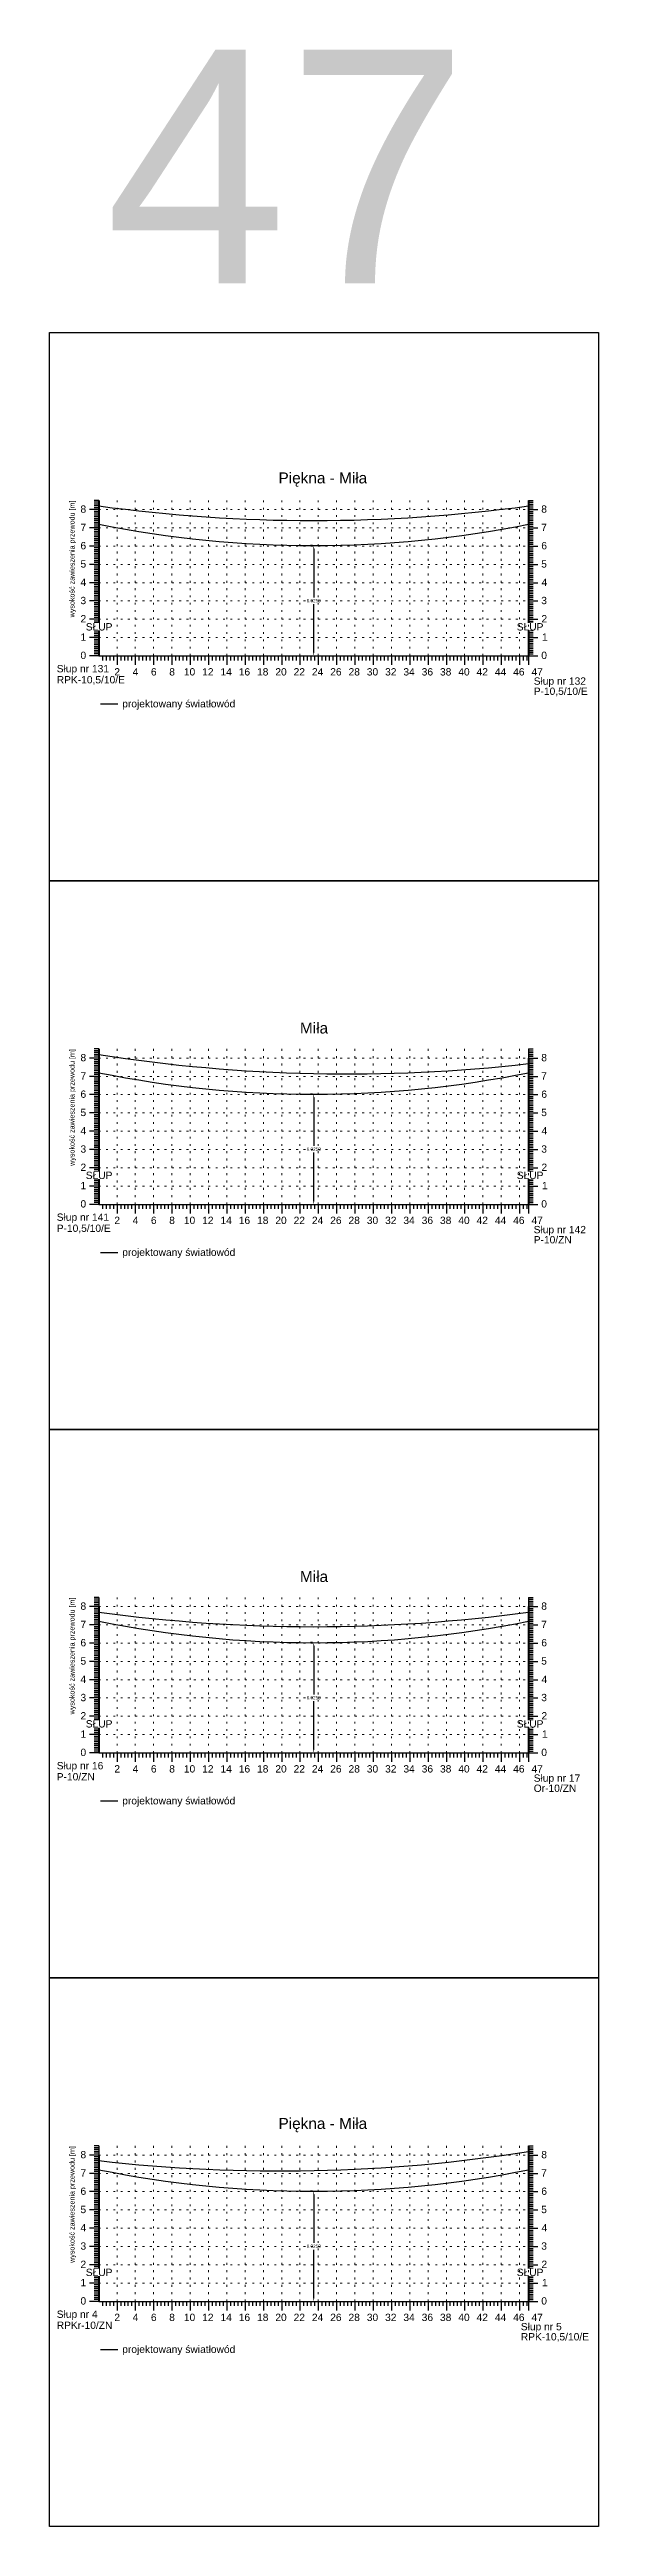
# Model space of a CAD drawing. Header units: metres. Extents: x -155 to 1812, y 681 to 886.
# Drawn here: x 1074.5 to 1104.5, y 740.5 to 876 of the extents above; entities that cross this region are included whole.
import ezdxf

# ---------------------------------------------------------------- set-up
doc = ezdxf.new("R2010")
doc.units = ezdxf.units.M
doc.header["$MEASUREMENT"] = 0
doc.linetypes.add('ACAD_ISO07W100', pattern=[3, 0, -3])
doc.layers.add('ramka', color=7, linetype='Continuous', plot=False)
doc.styles.get("Standard").update_dxf_attribs({"font": 'arial.ttf'})
doc.dimstyles.get("Standard").update_dxf_attribs({"dimtxt": 0.18, "dimasz": 0.18, "dimexe": 0.18, "dimexo": 0.0625, "dimgap": 0.09, "dimtad": 0, "dimtih": 1, "dimtoh": 1, "dimdec": 4, "dimzin": 0, "dimdsep": 46, "dimtxsty": 'Standard', "dimcen": 0.09, "dimadec": 0, "dimazin": 0, "dimtfac": 1, "dimtdec": 4, "dimtofl": 0, "dimtmove": 0, "dimatfit": 3, "dimfxl": 1, "dimtolj": 1, "dimtzin": 0, "dimarcsym": 0})

msp = doc.modelspace()

# ---------------------------------------------------------------- texts
at = {"lineweight": 25}
msp.add_text('47', height=12.782133, dxfattribs=at).set_placement((1077.58131, 863.21103))
for s, p in [('8', (1076.2321, 850.65925)), ('8', (1101.41775, 850.65925)), ('7', (1076.2321, 849.65925)), ('7', (1101.41475, 849.65925)), ('5', (1076.2321, 847.65925)), ('6', (1076.2321, 848.65925)), ('5', (1101.41502, 847.65925)), ('6', (1101.42048, 848.65925)), ('4', (1076.2321, 846.65925)), ('4', (1101.43576, 846.65925)), ('3', (1076.2321, 845.65925)), ('3', (1101.41775, 845.65925)), ('2', (1076.2321, 844.65925)), ('1', (1076.2321, 843.65925)), ('2', (1101.42894, 844.65925)), ('1', (1101.45759, 843.65925)), ('0', (1076.2321, 842.65925)), ('0', (1101.41939, 842.65925)), ('Słup nr 131', (1074.93411, 841.93143)), ('RPK-10,5/10/E', (1074.93411, 841.32654)), ('2', (1078.08255, 841.75766)), ('4', (1079.08255, 841.75766)), ('6', (1080.08255, 841.75766)), ('8', (1081.08255, 841.75766)), ('10', (1081.88255, 841.75766)), ('12', (1082.88255, 841.75766)), ('14', (1083.88255, 841.75766)), ('16', (1084.88255, 841.75766)), ('18', (1085.88255, 841.75766)), ('20', (1086.88255, 841.75766)), ('22', (1087.88255, 841.75766)), ('24', (1088.88255, 841.75766)), ('26', (1089.88255, 841.75766)), ('28', (1090.88255, 841.75766)), ('30', (1091.88255, 841.75766)), ('32', (1092.88255, 841.75766)), ('34', (1093.88255, 841.75766)), ('36', (1094.88255, 841.75766)), ('38', (1095.88255, 841.75766)), ('40', (1096.88255, 841.75766)), ('42', (1097.88255, 841.75766)), ('44', (1098.88255, 841.75766)), ('46', (1099.88255, 841.75766)), ('47', (1100.88255, 841.75766)), ('Słup nr 132', (1101.00433, 841.25219)), ('projektowany światłowód', (1078.51426, 840.01336)), ('P-10,5/10/E', (1101.00594, 840.69724)), ('8', (1076.2321, 820.65925)), ('8', (1101.41775, 820.65925)), ('7', (1076.2321, 819.65925)), ('7', (1101.41475, 819.65925)), ('6', (1076.2321, 818.65925)), ('6', (1101.42048, 818.65925)), ('4', (1076.2321, 816.65925)), ('5', (1076.2321, 817.65925)), ('5', (1101.41502, 817.65925)), ('4', (1101.43576, 816.65925)), ('3', (1076.2321, 815.65925)), ('3', (1101.41775, 815.65925)), ('2', (1076.2321, 814.65925)), ('2', (1101.42894, 814.65925)), ('0', (1076.2321, 812.65925)), ('1', (1076.2321, 813.65925)), ('0', (1101.41939, 812.65925)), ('1', (1101.45759, 813.65925)), ('Słup nr 141', (1074.93411, 811.93143)), ('P-10,5/10/E', (1074.93411, 811.32654)), ('2', (1078.08255, 811.75766)), ('4', (1079.08255, 811.75766)), ('6', (1080.08255, 811.75766)), ('8', (1081.08255, 811.75766)), ('10', (1081.88255, 811.75766)), ('12', (1082.88255, 811.75766)), ('14', (1083.88255, 811.75766)), ('16', (1084.88255, 811.75766)), ('18', (1085.88255, 811.75766)), ('20', (1086.88255, 811.75766)), ('22', (1087.88255, 811.75766)), ('24', (1088.88255, 811.75766)), ('26', (1089.88255, 811.75766)), ('28', (1090.88255, 811.75766)), ('30', (1091.88255, 811.75766)), ('32', (1092.88255, 811.75766)), ('34', (1093.88255, 811.75766)), ('36', (1094.88255, 811.75766)), ('38', (1095.88255, 811.75766)), ('40', (1096.88255, 811.75766)), ('42', (1097.88255, 811.75766)), ('44', (1098.88255, 811.75766)), ('46', (1099.88255, 811.75766)), ('47', (1100.88255, 811.75766)), ('Słup nr 142', (1101.00433, 811.25219)), ('projektowany światłowód', (1078.51426, 810.01336)), ('P-10/ZN', (1101.00594, 810.69724)), ('8', (1076.2321, 790.65925)), ('7', (1076.2321, 789.65925)), ('8', (1101.41775, 790.65925)), ('7', (1101.41475, 789.65925)), ('6', (1076.2321, 788.65925)), ('6', (1101.42048, 788.65925)), ('5', (1076.2321, 787.65925)), ('5', (1101.41502, 787.65925)), ('4', (1076.2321, 786.65925)), ('3', (1076.2321, 785.65925)), ('3', (1101.41775, 785.65925)), ('4', (1101.43576, 786.65925)), ('2', (1076.2321, 784.65925)), ('2', (1101.42894, 784.65925)), ('0', (1076.2321, 782.65925)), ('1', (1076.2321, 783.65925)), ('0', (1101.41939, 782.65925)), ('1', (1101.45759, 783.65925)), ('Słup nr 16', (1074.93411, 781.93143)), ('P-10/ZN', (1074.93411, 781.32654)), ('2', (1078.08255, 781.75766)), ('4', (1079.08255, 781.75766)), ('6', (1080.08255, 781.75766)), ('8', (1081.08255, 781.75766)), ('10', (1081.88255, 781.75766)), ('12', (1082.88255, 781.75766)), ('14', (1083.88255, 781.75766)), ('16', (1084.88255, 781.75766)), ('18', (1085.88255, 781.75766)), ('20', (1086.88255, 781.75766)), ('22', (1087.88255, 781.75766)), ('24', (1088.88255, 781.75766)), ('26', (1089.88255, 781.75766)), ('28', (1090.88255, 781.75766)), ('30', (1091.88255, 781.75766)), ('32', (1092.88255, 781.75766)), ('34', (1093.88255, 781.75766)), ('36', (1094.88255, 781.75766)), ('38', (1095.88255, 781.75766)), ('40', (1096.88255, 781.75766)), ('42', (1097.88255, 781.75766)), ('44', (1098.88255, 781.75766)), ('46', (1099.88255, 781.75766)), ('47', (1100.88255, 781.75766)), ('Słup nr 17', (1101.00433, 781.25219)), ('projektowany światłowód', (1078.51426, 780.01336)), ('Or-10/ZN', (1101.00594, 780.69724)), ('8', (1076.2321, 760.65925)), ('7', (1076.2321, 759.65925)), ('8', (1101.41775, 760.65925)), ('7', (1101.41475, 759.65925)), ('6', (1076.2321, 758.65925)), ('6', (1101.42048, 758.65925)), ('5', (1076.2321, 757.65925)), ('5', (1101.41502, 757.65925)), ('4', (1076.2321, 756.65925)), ('3', (1076.2321, 755.65925)), ('3', (1101.41775, 755.65925)), ('4', (1101.43576, 756.65925)), ('2', (1076.2321, 754.65925)), ('2', (1101.42894, 754.65925)), ('1', (1076.2321, 753.65925)), ('1', (1101.45759, 753.65925)), ('Słup nr 4', (1074.93411, 751.93143)), ('0', (1076.2321, 752.65925)), ('2', (1078.08255, 751.75766)), ('4', (1079.08255, 751.75766)), ('6', (1080.08255, 751.75766)), ('8', (1081.08255, 751.75766)), ('10', (1081.88255, 751.75766)), ('12', (1082.88255, 751.75766)), ('14', (1083.88255, 751.75766)), ('16', (1084.88255, 751.75766)), ('18', (1085.88255, 751.75766)), ('20', (1086.88255, 751.75766)), ('22', (1087.88255, 751.75766)), ('24', (1088.88255, 751.75766)), ('26', (1089.88255, 751.75766)), ('28', (1090.88255, 751.75766)), ('30', (1091.88255, 751.75766)), ('32', (1092.88255, 751.75766)), ('34', (1093.88255, 751.75766)), ('36', (1094.88255, 751.75766)), ('38', (1095.88255, 751.75766)), ('40', (1096.88255, 751.75766)), ('42', (1097.88255, 751.75766)), ('44', (1098.88255, 751.75766)), ('46', (1099.88255, 751.75766)), ('47', (1100.88255, 751.75766)), ('0', (1101.41939, 752.65925)), ('RPKr-10/ZN', (1074.93411, 751.32654)), ('Słup nr 5', (1100.29982, 751.25219)), ('RPK-10,5/10/E', (1100.30144, 750.69724)), ('projektowany światłowód', (1078.51426, 750.01336))]:
    msp.add_text(s, height=0.4).set_placement(p)
at = {"lineweight": 25, "char_height": 0.6, "width": 11.6473455, "attachment_point": 5}
for s, insert in [('Piękna - Miła', (1089.47932, 852.47302)), ('Miła', (1088.99708, 822.47302)), ('Miła', (1088.99708, 792.47302)), ('Piękna - Miła', (1089.47932, 762.47302))]:
    msp.add_mtext(s, dxfattribs=dict(at, insert=insert))

# ---------------------------------------------------------------- blocks, each defined once
blk = doc.blocks.new('*D203')
at = {"color": 0, "lineweight": -2}
for p, q in [((1088.92, 848.86), (1088.8, 848.86)), ((1088.98, 848.68), (1088.98, 846.03)), ((1088.98, 843.01), (1088.98, 845.66)), ((1079.89, 842.83), (1089.16, 842.83))]:
    blk.add_line(p, q, dxfattribs=at)
at = {"color": 0}
for points in [[(1089.01, 848.68), (1088.95, 848.68), (1088.98, 848.86)], [(1088.95, 843.01), (1089.01, 843.01), (1088.98, 842.83)]]:
    blk.add_solid(points, dxfattribs=at)
at = {"layer": 'Defpoints', "color": 0}
for p in [(1088.98, 848.86), (1079.83, 842.83), (1088.98, 842.83)]:
    blk.add_point(p, dxfattribs=at)
at = {"color": 0, "lineweight": 25, "insert": (1088.98, 845.85), "char_height": 0.18, "attachment_point": 5}
blk.add_mtext('\\A1;6.0250', dxfattribs=at)
blk = doc.blocks.new('*D328')
at = {"color": 0, "lineweight": -2}
for p, q in [((1088.92, 818.86), (1088.8, 818.86)), ((1088.98, 818.68), (1088.98, 816.03)), ((1088.98, 813.01), (1088.98, 815.66)), ((1079.89, 812.83), (1089.16, 812.83))]:
    blk.add_line(p, q, dxfattribs=at)
at = {"color": 0}
for points in [[(1089.01, 818.68), (1088.95, 818.68), (1088.98, 818.86)], [(1088.95, 813.01), (1089.01, 813.01), (1088.98, 812.83)]]:
    blk.add_solid(points, dxfattribs=at)
at = {"layer": 'Defpoints', "color": 0}
for p in [(1088.98, 818.86), (1079.83, 812.83), (1088.98, 812.83)]:
    blk.add_point(p, dxfattribs=at)
at = {"color": 0, "lineweight": 25, "insert": (1088.98, 815.85), "char_height": 0.18, "attachment_point": 5}
blk.add_mtext('\\A1;6.0250', dxfattribs=at)
blk = doc.blocks.new('*D293')
at = {"color": 0, "lineweight": -2}
for p, q in [((1088.92, 788.86), (1088.8, 788.86)), ((1088.98, 788.68), (1088.98, 786.03)), ((1088.98, 783.01), (1088.98, 785.66)), ((1079.89, 782.83), (1089.16, 782.83))]:
    blk.add_line(p, q, dxfattribs=at)
at = {"color": 0}
for points in [[(1089.01, 788.68), (1088.95, 788.68), (1088.98, 788.86)], [(1088.95, 783.01), (1089.01, 783.01), (1088.98, 782.83)]]:
    blk.add_solid(points, dxfattribs=at)
at = {"layer": 'Defpoints', "color": 0}
for p in [(1088.98, 788.86), (1079.83, 782.83), (1088.98, 782.83)]:
    blk.add_point(p, dxfattribs=at)
at = {"color": 0, "lineweight": 25, "insert": (1088.98, 785.85), "char_height": 0.18, "attachment_point": 5}
blk.add_mtext('\\A1;6.0250', dxfattribs=at)
blk = doc.blocks.new('*D303')
at = {"color": 0, "lineweight": -2}
for p, q in [((1088.92, 758.86), (1088.8, 758.86)), ((1088.98, 758.68), (1088.98, 756.03)), ((1088.98, 753.01), (1088.98, 755.66)), ((1079.89, 752.83), (1089.16, 752.83))]:
    blk.add_line(p, q, dxfattribs=at)
at = {"color": 0}
for points in [[(1089.01, 758.68), (1088.95, 758.68), (1088.98, 758.86)], [(1088.95, 753.01), (1089.01, 753.01), (1088.98, 752.83)]]:
    blk.add_solid(points, dxfattribs=at)
at = {"layer": 'Defpoints', "color": 0}
for p in [(1088.98, 758.86), (1079.83, 752.83), (1088.98, 752.83)]:
    blk.add_point(p, dxfattribs=at)
at = {"color": 0, "lineweight": 25, "insert": (1088.98, 755.85), "char_height": 0.18, "attachment_point": 5}
blk.add_mtext('\\A1;6.0250', dxfattribs=at)

# ---------------------------------------------------------------- dimensions: what is measured, and where the dimension line sits
at = {"lineweight": 25}
for base, p1, p2, picture, middle in [((1088.97936, 842.83334), (1088.97936, 848.85834), (1079.82936, 842.83334), '*D203', (1088.97936, 845.84584)), ((1088.97936, 812.83334), (1088.97936, 818.85834), (1079.82936, 812.83334), '*D328', (1088.97936, 815.84584)), ((1088.97936, 782.83334), (1088.97936, 788.85834), (1079.82936, 782.83334), '*D293', (1088.97936, 785.84584)), ((1088.97936, 752.83334), (1088.97936, 758.85834), (1079.82936, 752.83334), '*D303', (1088.97936, 755.84584))]:
    dim = msp.add_linear_dim(base=base, p1=p1, p2=p2, angle=90, dimstyle='Standard', dxfattribs=at)
    dim.commit()
    dim.dimension.update_dxf_attribs({"geometry": picture, "text_midpoint": middle})

# ---------------------------------------------------------------- linework, layer by layer
for p, q in [((1077.22936, 850.83334), (1076.72936, 850.83334)), ((1077.22936, 850.83334), (1076.72936, 850.83334)), ((1077.22936, 851.33334), (1076.97936, 851.33334)), ((1077.22936, 851.23334), (1076.97936, 851.23334)), ((1077.22936, 851.13334), (1076.97936, 851.13334)), ((1077.22936, 851.03334), (1076.97936, 851.03334)), ((1077.22936, 850.93334), (1076.97936, 850.93334)), ((1077.22936, 851.33334), (1077.22936, 842.83334)), ((1100.72936, 851.33334), (1100.72936, 842.83334)), ((1100.72936, 851.33334), (1100.97936, 851.33334)), ((1100.72936, 851.23334), (1100.97936, 851.23334)), ((1100.72936, 851.13334), (1100.97936, 851.13334)), ((1100.72936, 851.03334), (1100.97936, 851.03334)), ((1100.72936, 850.93334), (1100.97936, 850.93334)), ((1100.72936, 850.83334), (1101.22936, 850.83334)), ((1100.72936, 850.83334), (1101.22936, 850.83334)), ((1077.22936, 849.83334), (1076.72936, 849.83334)), ((1077.22936, 849.83334), (1076.72936, 849.83334)), ((1077.22936, 850.73334), (1076.97936, 850.73334)), ((1077.22936, 850.63334), (1076.97936, 850.63334)), ((1077.22936, 850.53334), (1076.97936, 850.53334)), ((1077.22936, 850.43334), (1076.97936, 850.43334)), ((1077.22936, 850.33334), (1076.97936, 850.33334)), ((1077.22936, 850.23334), (1076.97936, 850.23334)), ((1077.22936, 850.13334), (1076.97936, 850.13334)), ((1077.22936, 850.03334), (1076.97936, 850.03334)), ((1077.22936, 849.93334), (1076.97936, 849.93334)), ((1077.22936, 849.73334), (1076.97936, 849.73334)), ((1077.22936, 849.63334), (1076.97936, 849.63334)), ((1077.22936, 849.53334), (1076.97936, 849.53334)), ((1077.22936, 849.43334), (1076.97936, 849.43334)), ((1100.72936, 850.73334), (1100.97936, 850.73334)), ((1100.72936, 850.63334), (1100.97936, 850.63334)), ((1100.72936, 850.53334), (1100.97936, 850.53334)), ((1100.72936, 850.43334), (1100.97936, 850.43334)), ((1100.72936, 850.33334), (1100.97936, 850.33334)), ((1100.72936, 850.23334), (1100.97936, 850.23334)), ((1100.72936, 850.13334), (1100.97936, 850.13334)), ((1100.72936, 850.03334), (1100.97936, 850.03334)), ((1100.72936, 849.93334), (1100.97936, 849.93334)), ((1100.72936, 849.83334), (1101.22936, 849.83334)), ((1100.72936, 849.83334), (1101.22936, 849.83334)), ((1100.72936, 849.73334), (1100.97936, 849.73334)), ((1100.72936, 849.63334), (1100.97936, 849.63334)), ((1100.72936, 849.53334), (1100.97936, 849.53334)), ((1100.72936, 849.43334), (1100.97936, 849.43334)), ((1077.22936, 848.83334), (1076.72936, 848.83334)), ((1077.22936, 848.83334), (1076.72936, 848.83334)), ((1077.22936, 849.33334), (1076.97936, 849.33334)), ((1077.22936, 849.23334), (1076.97936, 849.23334)), ((1077.22936, 849.13334), (1076.97936, 849.13334)), ((1077.22936, 849.03334), (1076.97936, 849.03334)), ((1077.22936, 848.93334), (1076.97936, 848.93334)), ((1077.22936, 848.73334), (1076.97936, 848.73334)), ((1077.22936, 848.63334), (1076.97936, 848.63334)), ((1077.22936, 848.53334), (1076.97936, 848.53334)), ((1077.22936, 848.43334), (1076.97936, 848.43334)), ((1077.22936, 848.33334), (1076.97936, 848.33334)), ((1077.22936, 848.23334), (1076.97936, 848.23334)), ((1077.22936, 848.13334), (1076.97936, 848.13334)), ((1100.72936, 849.33334), (1100.97936, 849.33334)), ((1100.72936, 849.23334), (1100.97936, 849.23334)), ((1100.72936, 849.13334), (1100.97936, 849.13334)), ((1100.72936, 849.03334), (1100.97936, 849.03334)), ((1100.72936, 848.93334), (1100.97936, 848.93334)), ((1100.72936, 848.83334), (1101.22936, 848.83334)), ((1100.72936, 848.83334), (1101.22936, 848.83334)), ((1100.72936, 848.73334), (1100.97936, 848.73334)), ((1100.72936, 848.63334), (1100.97936, 848.63334)), ((1100.72936, 848.53334), (1100.97936, 848.53334)), ((1100.72936, 848.43334), (1100.97936, 848.43334)), ((1100.72936, 848.33334), (1100.97936, 848.33334)), ((1100.72936, 848.23334), (1100.97936, 848.23334)), ((1100.72936, 848.13334), (1100.97936, 848.13334)), ((1077.22936, 847.83334), (1076.72936, 847.83334)), ((1077.22936, 847.83334), (1076.72936, 847.83334)), ((1077.22936, 846.83334), (1076.72936, 846.83334)), ((1077.22936, 846.83334), (1076.72936, 846.83334)), ((1077.22936, 848.03334), (1076.97936, 848.03334)), ((1077.22936, 847.93334), (1076.97936, 847.93334)), ((1077.22936, 847.73334), (1076.97936, 847.73334)), ((1077.22936, 847.63334), (1076.97936, 847.63334)), ((1077.22936, 847.53334), (1076.97936, 847.53334)), ((1077.22936, 847.43334), (1076.97936, 847.43334)), ((1077.22936, 847.33334), (1076.97936, 847.33334)), ((1077.22936, 847.23334), (1076.97936, 847.23334)), ((1077.22936, 847.13334), (1076.97936, 847.13334)), ((1077.22936, 847.03334), (1076.97936, 847.03334)), ((1077.22936, 846.93334), (1076.97936, 846.93334)), ((1077.22936, 846.73334), (1076.97936, 846.73334)), ((1100.72936, 848.03334), (1100.97936, 848.03334)), ((1100.72936, 847.93334), (1100.97936, 847.93334)), ((1100.72936, 847.83334), (1101.22936, 847.83334)), ((1100.72936, 847.83334), (1101.22936, 847.83334)), ((1100.72936, 847.73334), (1100.97936, 847.73334)), ((1100.72936, 847.63334), (1100.97936, 847.63334)), ((1100.72936, 847.53334), (1100.97936, 847.53334)), ((1100.72936, 847.43334), (1100.97936, 847.43334)), ((1100.72936, 847.33334), (1100.97936, 847.33334)), ((1100.72936, 847.23334), (1100.97936, 847.23334)), ((1100.72936, 847.13334), (1100.97936, 847.13334)), ((1100.72936, 847.03334), (1100.97936, 847.03334)), ((1100.72936, 846.93334), (1100.97936, 846.93334)), ((1100.72936, 846.83334), (1101.22936, 846.83334)), ((1100.72936, 846.83334), (1101.22936, 846.83334)), ((1100.72936, 846.73334), (1100.97936, 846.73334)), ((1077.22936, 845.83334), (1076.72936, 845.83334)), ((1077.22936, 845.83334), (1076.72936, 845.83334)), ((1077.22936, 846.63334), (1076.97936, 846.63334)), ((1077.22936, 846.53334), (1076.97936, 846.53334)), ((1077.22936, 846.43334), (1076.97936, 846.43334)), ((1077.22936, 846.33334), (1076.97936, 846.33334)), ((1077.22936, 846.23334), (1076.97936, 846.23334)), ((1077.22936, 846.13334), (1076.97936, 846.13334)), ((1077.22936, 846.03334), (1076.97936, 846.03334)), ((1077.22936, 845.93334), (1076.97936, 845.93334)), ((1077.22936, 845.73334), (1076.97936, 845.73334)), ((1077.22936, 845.63334), (1076.97936, 845.63334)), ((1077.22936, 845.53334), (1076.97936, 845.53334)), ((1077.22936, 845.43334), (1076.97936, 845.43334)), ((1100.72936, 846.63334), (1100.97936, 846.63334)), ((1100.72936, 846.53334), (1100.97936, 846.53334)), ((1100.72936, 846.43334), (1100.97936, 846.43334)), ((1100.72936, 846.33334), (1100.97936, 846.33334)), ((1100.72936, 846.23334), (1100.97936, 846.23334)), ((1100.72936, 846.13334), (1100.97936, 846.13334)), ((1100.72936, 846.03334), (1100.97936, 846.03334)), ((1100.72936, 845.93334), (1100.97936, 845.93334)), ((1100.72936, 845.83334), (1101.22936, 845.83334)), ((1100.72936, 845.83334), (1101.22936, 845.83334)), ((1100.72936, 845.73334), (1100.97936, 845.73334)), ((1100.72936, 845.63334), (1100.97936, 845.63334)), ((1100.72936, 845.53334), (1100.97936, 845.53334)), ((1100.72936, 845.43334), (1100.97936, 845.43334)), ((1077.22936, 844.83334), (1076.72936, 844.83334)), ((1077.22936, 844.83334), (1076.72936, 844.83334)), ((1077.22936, 845.33334), (1076.97936, 845.33334)), ((1077.22936, 845.23334), (1076.97936, 845.23334)), ((1077.22936, 845.13334), (1076.97936, 845.13334)), ((1077.22936, 845.03334), (1076.97936, 845.03334)), ((1077.22936, 844.93334), (1076.97936, 844.93334)), ((1077.22936, 844.73334), (1076.97936, 844.73334)), ((1077.22936, 844.63334), (1076.97936, 844.63334)), ((1077.22936, 844.53334), (1076.97936, 844.53334)), ((1077.22936, 844.43334), (1076.97936, 844.43334)), ((1077.22936, 844.33334), (1076.97936, 844.33334)), ((1077.22936, 844.23334), (1076.97936, 844.23334)), ((1077.22936, 844.13334), (1076.97936, 844.13334)), ((1077.22936, 844.03334), (1076.97936, 844.03334)), ((1100.72936, 845.33334), (1100.97936, 845.33334)), ((1100.72936, 845.23334), (1100.97936, 845.23334)), ((1100.72936, 845.13334), (1100.97936, 845.13334)), ((1100.72936, 845.03334), (1100.97936, 845.03334)), ((1100.72936, 844.93334), (1100.97936, 844.93334)), ((1100.72936, 844.83334), (1101.22936, 844.83334)), ((1100.72936, 844.83334), (1101.22936, 844.83334)), ((1100.72936, 844.73334), (1100.97936, 844.73334)), ((1100.72936, 844.63334), (1100.97936, 844.63334)), ((1100.72936, 844.53334), (1100.97936, 844.53334)), ((1100.72936, 844.43334), (1100.97936, 844.43334)), ((1100.72936, 844.33334), (1100.97936, 844.33334)), ((1100.72936, 844.23334), (1100.97936, 844.23334)), ((1100.72936, 844.13334), (1100.97936, 844.13334)), ((1100.72936, 844.03334), (1100.97936, 844.03334)), ((1077.22936, 843.83334), (1076.72936, 843.83334)), ((1077.22936, 843.83334), (1076.72936, 843.83334)), ((1077.22936, 842.83334), (1076.72936, 842.83334)), ((1077.22936, 843.93334), (1076.97936, 843.93334)), ((1077.22936, 843.73334), (1076.97936, 843.73334)), ((1077.22936, 843.63334), (1076.97936, 843.63334)), ((1077.22936, 843.53334), (1076.97936, 843.53334)), ((1077.22936, 843.43334), (1076.97936, 843.43334)), ((1077.22936, 843.33334), (1076.97936, 843.33334)), ((1077.22936, 843.23334), (1076.97936, 843.23334)), ((1077.22936, 843.13334), (1076.97936, 843.13334)), ((1077.22936, 843.03334), (1076.97936, 843.03334)), ((1077.22936, 842.93334), (1076.97936, 842.93334)), ((1077.22936, 842.83334), (1076.97936, 842.83334)), ((1077.22936, 842.83334), (1100.72936, 842.83334)), ((1077.42936, 842.83334), (1077.42936, 842.58334)), ((1077.62936, 842.83334), (1077.62936, 842.58334)), ((1077.82936, 842.83334), (1077.82936, 842.58334)), ((1078.02936, 842.83334), (1078.02936, 842.58334)), ((1078.22936, 842.83334), (1078.22936, 842.33334)), ((1078.42936, 842.83334), (1078.42936, 842.58334)), ((1078.62936, 842.83334), (1078.62936, 842.58334)), ((1078.82936, 842.83334), (1078.82936, 842.58334)), ((1079.02936, 842.83334), (1079.02936, 842.58334)), ((1079.22936, 842.83334), (1079.22936, 842.33334)), ((1079.42936, 842.83334), (1079.42936, 842.58334)), ((1079.62936, 842.83334), (1079.62936, 842.58334)), ((1079.82936, 842.83334), (1079.82936, 842.58334)), ((1080.02936, 842.83334), (1080.02936, 842.58334)), ((1080.22936, 842.83334), (1080.22936, 842.33334)), ((1080.42936, 842.83334), (1080.42936, 842.58334)), ((1080.62936, 842.83334), (1080.62936, 842.58334)), ((1080.82936, 842.83334), (1080.82936, 842.58334)), ((1081.02936, 842.83334), (1081.02936, 842.58334)), ((1081.22936, 842.83334), (1081.22936, 842.33334)), ((1081.42936, 842.83334), (1081.42936, 842.58334)), ((1081.62936, 842.83334), (1081.62936, 842.58334)), ((1081.82936, 842.83334), (1081.82936, 842.58334)), ((1082.02936, 842.83334), (1082.02936, 842.58334)), ((1082.22936, 842.83334), (1082.22936, 842.33334)), ((1082.42936, 842.83334), (1082.42936, 842.58334)), ((1082.62936, 842.83334), (1082.62936, 842.58334)), ((1082.82936, 842.83334), (1082.82936, 842.58334)), ((1083.02936, 842.83334), (1083.02936, 842.58334)), ((1083.22936, 842.83334), (1083.22936, 842.33334)), ((1083.42936, 842.83334), (1083.42936, 842.58334)), ((1083.62936, 842.83334), (1083.62936, 842.58334)), ((1083.82936, 842.83334), (1083.82936, 842.58334)), ((1084.02936, 842.83334), (1084.02936, 842.58334)), ((1084.22936, 842.83334), (1084.22936, 842.33334)), ((1084.42936, 842.83334), (1084.42936, 842.58334)), ((1084.62936, 842.83334), (1084.62936, 842.58334)), ((1084.82936, 842.83334), (1084.82936, 842.58334)), ((1085.02936, 842.83334), (1085.02936, 842.58334)), ((1085.22936, 842.83334), (1085.22936, 842.33334)), ((1085.42936, 842.83334), (1085.42936, 842.58334)), ((1085.62936, 842.83334), (1085.62936, 842.58334)), ((1085.82936, 842.83334), (1085.82936, 842.58334)), ((1086.02936, 842.83334), (1086.02936, 842.58334)), ((1086.22936, 842.83334), (1086.22936, 842.33334)), ((1086.42936, 842.83334), (1086.42936, 842.58334)), ((1086.62936, 842.83334), (1086.62936, 842.58334)), ((1086.82936, 842.83334), (1086.82936, 842.58334)), ((1087.02936, 842.83334), (1087.02936, 842.58334)), ((1087.22936, 842.83334), (1087.22936, 842.33334)), ((1087.42936, 842.83334), (1087.42936, 842.58334)), ((1087.62936, 842.83334), (1087.62936, 842.58334)), ((1087.82936, 842.83334), (1087.82936, 842.58334)), ((1088.02936, 842.83334), (1088.02936, 842.58334)), ((1088.22936, 842.83334), (1088.22936, 842.33334)), ((1088.42936, 842.83334), (1088.42936, 842.58334)), ((1088.62936, 842.83334), (1088.62936, 842.58334)), ((1088.82936, 842.83334), (1088.82936, 842.58334)), ((1089.02936, 842.83334), (1089.02936, 842.58334)), ((1089.22936, 842.83334), (1089.22936, 842.33334)), ((1089.42936, 842.83334), (1089.42936, 842.58334)), ((1089.62936, 842.83334), (1089.62936, 842.58334)), ((1089.82936, 842.83334), (1089.82936, 842.58334)), ((1090.02936, 842.83334), (1090.02936, 842.58334)), ((1090.22936, 842.83334), (1090.22936, 842.33334)), ((1090.42936, 842.83334), (1090.42936, 842.58334)), ((1090.62936, 842.83334), (1090.62936, 842.58334)), ((1090.82936, 842.83334), (1090.82936, 842.58334)), ((1091.02936, 842.83334), (1091.02936, 842.58334)), ((1091.22936, 842.83334), (1091.22936, 842.33334)), ((1091.42936, 842.83334), (1091.42936, 842.58334)), ((1091.62936, 842.83334), (1091.62936, 842.58334)), ((1091.82936, 842.83334), (1091.82936, 842.58334)), ((1092.02936, 842.83334), (1092.02936, 842.58334)), ((1092.22936, 842.83334), (1092.22936, 842.33334)), ((1092.42936, 842.83334), (1092.42936, 842.58334)), ((1092.62936, 842.83334), (1092.62936, 842.58334)), ((1092.82936, 842.83334), (1092.82936, 842.58334)), ((1093.02936, 842.83334), (1093.02936, 842.58334)), ((1093.22936, 842.83334), (1093.22936, 842.33334)), ((1093.42936, 842.83334), (1093.42936, 842.58334)), ((1093.62936, 842.83334), (1093.62936, 842.58334)), ((1093.82936, 842.83334), (1093.82936, 842.58334)), ((1094.02936, 842.83334), (1094.02936, 842.58334)), ((1094.22936, 842.83334), (1094.22936, 842.33334)), ((1094.42936, 842.83334), (1094.42936, 842.58334)), ((1094.62936, 842.83334), (1094.62936, 842.58334)), ((1094.82936, 842.83334), (1094.82936, 842.58334)), ((1095.02936, 842.83334), (1095.02936, 842.58334)), ((1095.22936, 842.83334), (1095.22936, 842.33334)), ((1095.42936, 842.83334), (1095.42936, 842.58334)), ((1095.62936, 842.83334), (1095.62936, 842.58334)), ((1095.82936, 842.83334), (1095.82936, 842.58334)), ((1096.02936, 842.83334), (1096.02936, 842.58334)), ((1096.22936, 842.83334), (1096.22936, 842.33334)), ((1096.22936, 842.83334), (1096.22936, 842.33334)), ((1096.42936, 842.83334), (1096.42936, 842.58334)), ((1096.62936, 842.83334), (1096.62936, 842.58334)), ((1096.82936, 842.83334), (1096.82936, 842.58334)), ((1097.02936, 842.83334), (1097.02936, 842.58334)), ((1097.22936, 842.83334), (1097.22936, 842.33334)), ((1097.22936, 842.83334), (1097.22936, 842.33334)), ((1097.42936, 842.83334), (1097.42936, 842.58334)), ((1097.62936, 842.83334), (1097.62936, 842.58334)), ((1097.82936, 842.83334), (1097.82936, 842.58334)), ((1098.02936, 842.83334), (1098.02936, 842.58334)), ((1098.22936, 842.83334), (1098.22936, 842.33334)), ((1098.22936, 842.83334), (1098.22936, 842.33334)), ((1098.42936, 842.83334), (1098.42936, 842.58334)), ((1098.62936, 842.83334), (1098.62936, 842.58334)), ((1098.82936, 842.83334), (1098.82936, 842.58334)), ((1099.02936, 842.83334), (1099.02936, 842.58334)), ((1099.22936, 842.83334), (1099.22936, 842.33334)), ((1099.22936, 842.83334), (1099.22936, 842.33334)), ((1099.42936, 842.83334), (1099.42936, 842.58334)), ((1099.62936, 842.83334), (1099.62936, 842.58334)), ((1099.82936, 842.83334), (1099.82936, 842.58334)), ((1100.02936, 842.83334), (1100.02936, 842.58334)), ((1100.22936, 842.83334), (1100.22936, 842.33334)), ((1100.22936, 842.83334), (1100.22936, 842.33334)), ((1100.42936, 842.83334), (1100.42936, 842.58334)), ((1100.62936, 842.83334), (1100.62936, 842.58334)), ((1100.72936, 843.93334), (1100.97936, 843.93334)), ((1100.72936, 843.83334), (1101.22936, 843.83334)), ((1100.72936, 843.83334), (1101.22936, 843.83334)), ((1100.72936, 843.73334), (1100.97936, 843.73334)), ((1100.72936, 843.63334), (1100.97936, 843.63334)), ((1100.72936, 843.53334), (1100.97936, 843.53334)), ((1100.72936, 843.43334), (1100.97936, 843.43334)), ((1100.72936, 843.33334), (1100.97936, 843.33334)), ((1100.72936, 843.23334), (1100.97936, 843.23334)), ((1100.72936, 843.13334), (1100.97936, 843.13334)), ((1100.72936, 843.03334), (1100.97936, 843.03334)), ((1100.72936, 842.93334), (1100.97936, 842.93334)), ((1100.72936, 842.83334), (1101.22936, 842.83334)), ((1100.72936, 842.83334), (1100.97936, 842.83334)), ((1100.72936, 842.83334), (1100.72936, 842.33334)), ((1100.72936, 842.83334), (1100.72936, 842.33334)), ((1077.22936, 821.33334), (1076.97936, 821.33334)), ((1077.22936, 821.23334), (1076.97936, 821.23334)), ((1077.22936, 821.13334), (1076.97936, 821.13334)), ((1077.22936, 821.03334), (1076.97936, 821.03334)), ((1077.22936, 821.33334), (1077.22936, 812.83334)), ((1100.72936, 821.33334), (1100.72936, 812.83334)), ((1100.72936, 821.33334), (1100.97936, 821.33334)), ((1100.72936, 821.23334), (1100.97936, 821.23334)), ((1100.72936, 821.13334), (1100.97936, 821.13334)), ((1100.72936, 821.03334), (1100.97936, 821.03334)), ((1077.22936, 820.83334), (1076.72936, 820.83334)), ((1077.22936, 820.83334), (1076.72936, 820.83334)), ((1077.22936, 819.83334), (1076.72936, 819.83334)), ((1077.22936, 819.83334), (1076.72936, 819.83334)), ((1077.22936, 820.93334), (1076.97936, 820.93334)), ((1077.22936, 820.73334), (1076.97936, 820.73334)), ((1077.22936, 820.63334), (1076.97936, 820.63334)), ((1077.22936, 820.53334), (1076.97936, 820.53334)), ((1077.22936, 820.43334), (1076.97936, 820.43334)), ((1077.22936, 820.33334), (1076.97936, 820.33334)), ((1077.22936, 820.23334), (1076.97936, 820.23334)), ((1077.22936, 820.13334), (1076.97936, 820.13334)), ((1077.22936, 820.03334), (1076.97936, 820.03334)), ((1077.22936, 819.93334), (1076.97936, 819.93334)), ((1077.22936, 819.73334), (1076.97936, 819.73334)), ((1077.22936, 819.63334), (1076.97936, 819.63334)), ((1100.72936, 820.93334), (1100.97936, 820.93334)), ((1100.72936, 820.83334), (1101.22936, 820.83334)), ((1100.72936, 820.83334), (1101.22936, 820.83334)), ((1100.72936, 820.73334), (1100.97936, 820.73334)), ((1100.72936, 820.63334), (1100.97936, 820.63334)), ((1100.72936, 820.53334), (1100.97936, 820.53334)), ((1100.72936, 820.43334), (1100.97936, 820.43334)), ((1100.72936, 820.33334), (1100.97936, 820.33334)), ((1100.72936, 820.23334), (1100.97936, 820.23334)), ((1100.72936, 820.13334), (1100.97936, 820.13334)), ((1100.72936, 820.03334), (1100.97936, 820.03334)), ((1100.72936, 819.93334), (1100.97936, 819.93334)), ((1100.72936, 819.83334), (1101.22936, 819.83334)), ((1100.72936, 819.83334), (1101.22936, 819.83334)), ((1100.72936, 819.73334), (1100.97936, 819.73334)), ((1100.72936, 819.63334), (1100.97936, 819.63334)), ((1077.22936, 818.83334), (1076.72936, 818.83334)), ((1077.22936, 818.83334), (1076.72936, 818.83334)), ((1077.22936, 819.53334), (1076.97936, 819.53334)), ((1077.22936, 819.43334), (1076.97936, 819.43334)), ((1077.22936, 819.33334), (1076.97936, 819.33334)), ((1077.22936, 819.23334), (1076.97936, 819.23334)), ((1077.22936, 819.13334), (1076.97936, 819.13334)), ((1077.22936, 819.03334), (1076.97936, 819.03334)), ((1077.22936, 818.93334), (1076.97936, 818.93334)), ((1077.22936, 818.73334), (1076.97936, 818.73334)), ((1077.22936, 818.63334), (1076.97936, 818.63334)), ((1077.22936, 818.53334), (1076.97936, 818.53334)), ((1077.22936, 818.43334), (1076.97936, 818.43334)), ((1077.22936, 818.33334), (1076.97936, 818.33334)), ((1100.72936, 819.53334), (1100.97936, 819.53334)), ((1100.72936, 819.43334), (1100.97936, 819.43334)), ((1100.72936, 819.33334), (1100.97936, 819.33334)), ((1100.72936, 819.23334), (1100.97936, 819.23334)), ((1100.72936, 819.13334), (1100.97936, 819.13334)), ((1100.72936, 819.03334), (1100.97936, 819.03334)), ((1100.72936, 818.93334), (1100.97936, 818.93334)), ((1100.72936, 818.83334), (1101.22936, 818.83334)), ((1100.72936, 818.83334), (1101.22936, 818.83334)), ((1100.72936, 818.73334), (1100.97936, 818.73334)), ((1100.72936, 818.63334), (1100.97936, 818.63334)), ((1100.72936, 818.53334), (1100.97936, 818.53334)), ((1100.72936, 818.43334), (1100.97936, 818.43334)), ((1100.72936, 818.33334), (1100.97936, 818.33334)), ((1077.22936, 817.83334), (1076.72936, 817.83334)), ((1077.22936, 817.83334), (1076.72936, 817.83334)), ((1077.22936, 818.23334), (1076.97936, 818.23334)), ((1077.22936, 818.13334), (1076.97936, 818.13334)), ((1077.22936, 818.03334), (1076.97936, 818.03334)), ((1077.22936, 817.93334), (1076.97936, 817.93334)), ((1077.22936, 817.73334), (1076.97936, 817.73334)), ((1077.22936, 817.63334), (1076.97936, 817.63334)), ((1077.22936, 817.53334), (1076.97936, 817.53334)), ((1077.22936, 817.43334), (1076.97936, 817.43334)), ((1077.22936, 817.33334), (1076.97936, 817.33334)), ((1077.22936, 817.23334), (1076.97936, 817.23334)), ((1077.22936, 817.13334), (1076.97936, 817.13334)), ((1077.22936, 817.03334), (1076.97936, 817.03334)), ((1077.22936, 816.93334), (1076.97936, 816.93334)), ((1100.72936, 818.23334), (1100.97936, 818.23334)), ((1100.72936, 818.13334), (1100.97936, 818.13334)), ((1100.72936, 818.03334), (1100.97936, 818.03334)), ((1100.72936, 817.93334), (1100.97936, 817.93334)), ((1100.72936, 817.83334), (1101.22936, 817.83334)), ((1100.72936, 817.83334), (1101.22936, 817.83334)), ((1100.72936, 817.73334), (1100.97936, 817.73334)), ((1100.72936, 817.63334), (1100.97936, 817.63334)), ((1100.72936, 817.53334), (1100.97936, 817.53334)), ((1100.72936, 817.43334), (1100.97936, 817.43334)), ((1100.72936, 817.33334), (1100.97936, 817.33334)), ((1100.72936, 817.23334), (1100.97936, 817.23334)), ((1100.72936, 817.13334), (1100.97936, 817.13334)), ((1100.72936, 817.03334), (1100.97936, 817.03334)), ((1100.72936, 816.93334), (1100.97936, 816.93334)), ((1077.22936, 816.83334), (1076.72936, 816.83334)), ((1077.22936, 816.83334), (1076.72936, 816.83334)), ((1077.22936, 815.83334), (1076.72936, 815.83334)), ((1077.22936, 815.83334), (1076.72936, 815.83334)), ((1077.22936, 816.73334), (1076.97936, 816.73334)), ((1077.22936, 816.63334), (1076.97936, 816.63334)), ((1077.22936, 816.53334), (1076.97936, 816.53334)), ((1077.22936, 816.43334), (1076.97936, 816.43334)), ((1077.22936, 816.33334), (1076.97936, 816.33334)), ((1077.22936, 816.23334), (1076.97936, 816.23334)), ((1077.22936, 816.13334), (1076.97936, 816.13334)), ((1077.22936, 816.03334), (1076.97936, 816.03334)), ((1077.22936, 815.93334), (1076.97936, 815.93334)), ((1077.22936, 815.73334), (1076.97936, 815.73334)), ((1077.22936, 815.63334), (1076.97936, 815.63334)), ((1100.72936, 816.83334), (1101.22936, 816.83334)), ((1100.72936, 816.83334), (1101.22936, 816.83334)), ((1100.72936, 816.73334), (1100.97936, 816.73334)), ((1100.72936, 816.63334), (1100.97936, 816.63334)), ((1100.72936, 816.53334), (1100.97936, 816.53334)), ((1100.72936, 816.43334), (1100.97936, 816.43334)), ((1100.72936, 816.33334), (1100.97936, 816.33334)), ((1100.72936, 816.23334), (1100.97936, 816.23334)), ((1100.72936, 816.13334), (1100.97936, 816.13334)), ((1100.72936, 816.03334), (1100.97936, 816.03334)), ((1100.72936, 815.93334), (1100.97936, 815.93334)), ((1100.72936, 815.83334), (1101.22936, 815.83334)), ((1100.72936, 815.83334), (1101.22936, 815.83334)), ((1100.72936, 815.73334), (1100.97936, 815.73334)), ((1100.72936, 815.63334), (1100.97936, 815.63334)), ((1077.22936, 814.83334), (1076.72936, 814.83334)), ((1077.22936, 814.83334), (1076.72936, 814.83334)), ((1077.22936, 815.53334), (1076.97936, 815.53334)), ((1077.22936, 815.43334), (1076.97936, 815.43334)), ((1077.22936, 815.33334), (1076.97936, 815.33334)), ((1077.22936, 815.23334), (1076.97936, 815.23334)), ((1077.22936, 815.13334), (1076.97936, 815.13334)), ((1077.22936, 815.03334), (1076.97936, 815.03334)), ((1077.22936, 814.93334), (1076.97936, 814.93334)), ((1077.22936, 814.73334), (1076.97936, 814.73334)), ((1077.22936, 814.63334), (1076.97936, 814.63334)), ((1077.22936, 814.53334), (1076.97936, 814.53334)), ((1077.22936, 814.43334), (1076.97936, 814.43334)), ((1077.22936, 814.33334), (1076.97936, 814.33334)), ((1077.22936, 814.23334), (1076.97936, 814.23334)), ((1100.72936, 815.53334), (1100.97936, 815.53334)), ((1100.72936, 815.43334), (1100.97936, 815.43334)), ((1100.72936, 815.33334), (1100.97936, 815.33334)), ((1100.72936, 815.23334), (1100.97936, 815.23334)), ((1100.72936, 815.13334), (1100.97936, 815.13334)), ((1100.72936, 815.03334), (1100.97936, 815.03334)), ((1100.72936, 814.93334), (1100.97936, 814.93334)), ((1100.72936, 814.83334), (1101.22936, 814.83334)), ((1100.72936, 814.83334), (1101.22936, 814.83334)), ((1100.72936, 814.73334), (1100.97936, 814.73334)), ((1100.72936, 814.63334), (1100.97936, 814.63334)), ((1100.72936, 814.53334), (1100.97936, 814.53334)), ((1100.72936, 814.43334), (1100.97936, 814.43334)), ((1100.72936, 814.33334), (1100.97936, 814.33334)), ((1100.72936, 814.23334), (1100.97936, 814.23334)), ((1077.22936, 813.83334), (1076.72936, 813.83334)), ((1077.22936, 813.83334), (1076.72936, 813.83334)), ((1077.22936, 812.83334), (1076.72936, 812.83334)), ((1077.22936, 814.13334), (1076.97936, 814.13334)), ((1077.22936, 814.03334), (1076.97936, 814.03334)), ((1077.22936, 813.93334), (1076.97936, 813.93334)), ((1077.22936, 813.73334), (1076.97936, 813.73334)), ((1077.22936, 813.63334), (1076.97936, 813.63334)), ((1077.22936, 813.53334), (1076.97936, 813.53334)), ((1077.22936, 813.43334), (1076.97936, 813.43334)), ((1077.22936, 813.33334), (1076.97936, 813.33334)), ((1077.22936, 813.23334), (1076.97936, 813.23334)), ((1077.22936, 813.13334), (1076.97936, 813.13334)), ((1077.22936, 813.03334), (1076.97936, 813.03334)), ((1077.22936, 812.93334), (1076.97936, 812.93334)), ((1077.22936, 812.83334), (1076.97936, 812.83334)), ((1077.22936, 812.83334), (1100.72936, 812.83334)), ((1077.42936, 812.83334), (1077.42936, 812.58334)), ((1077.62936, 812.83334), (1077.62936, 812.58334)), ((1077.82936, 812.83334), (1077.82936, 812.58334)), ((1078.02936, 812.83334), (1078.02936, 812.58334)), ((1078.22936, 812.83334), (1078.22936, 812.33334)), ((1078.42936, 812.83334), (1078.42936, 812.58334)), ((1078.62936, 812.83334), (1078.62936, 812.58334)), ((1078.82936, 812.83334), (1078.82936, 812.58334)), ((1079.02936, 812.83334), (1079.02936, 812.58334)), ((1079.22936, 812.83334), (1079.22936, 812.33334)), ((1079.42936, 812.83334), (1079.42936, 812.58334)), ((1079.62936, 812.83334), (1079.62936, 812.58334)), ((1079.82936, 812.83334), (1079.82936, 812.58334)), ((1080.02936, 812.83334), (1080.02936, 812.58334)), ((1080.22936, 812.83334), (1080.22936, 812.33334)), ((1080.42936, 812.83334), (1080.42936, 812.58334)), ((1080.62936, 812.83334), (1080.62936, 812.58334)), ((1080.82936, 812.83334), (1080.82936, 812.58334)), ((1081.02936, 812.83334), (1081.02936, 812.58334)), ((1081.22936, 812.83334), (1081.22936, 812.33334)), ((1081.42936, 812.83334), (1081.42936, 812.58334)), ((1081.62936, 812.83334), (1081.62936, 812.58334)), ((1081.82936, 812.83334), (1081.82936, 812.58334)), ((1082.02936, 812.83334), (1082.02936, 812.58334)), ((1082.22936, 812.83334), (1082.22936, 812.33334)), ((1082.42936, 812.83334), (1082.42936, 812.58334)), ((1082.62936, 812.83334), (1082.62936, 812.58334)), ((1082.82936, 812.83334), (1082.82936, 812.58334)), ((1083.02936, 812.83334), (1083.02936, 812.58334)), ((1083.22936, 812.83334), (1083.22936, 812.33334)), ((1083.42936, 812.83334), (1083.42936, 812.58334)), ((1083.62936, 812.83334), (1083.62936, 812.58334)), ((1083.82936, 812.83334), (1083.82936, 812.58334)), ((1084.02936, 812.83334), (1084.02936, 812.58334)), ((1084.22936, 812.83334), (1084.22936, 812.33334)), ((1084.42936, 812.83334), (1084.42936, 812.58334)), ((1084.62936, 812.83334), (1084.62936, 812.58334)), ((1084.82936, 812.83334), (1084.82936, 812.58334)), ((1085.02936, 812.83334), (1085.02936, 812.58334)), ((1085.22936, 812.83334), (1085.22936, 812.33334)), ((1085.42936, 812.83334), (1085.42936, 812.58334)), ((1085.62936, 812.83334), (1085.62936, 812.58334)), ((1085.82936, 812.83334), (1085.82936, 812.58334)), ((1086.02936, 812.83334), (1086.02936, 812.58334)), ((1086.22936, 812.83334), (1086.22936, 812.33334)), ((1086.42936, 812.83334), (1086.42936, 812.58334)), ((1086.62936, 812.83334), (1086.62936, 812.58334)), ((1086.82936, 812.83334), (1086.82936, 812.58334)), ((1087.02936, 812.83334), (1087.02936, 812.58334)), ((1087.22936, 812.83334), (1087.22936, 812.33334)), ((1087.42936, 812.83334), (1087.42936, 812.58334)), ((1087.62936, 812.83334), (1087.62936, 812.58334)), ((1087.82936, 812.83334), (1087.82936, 812.58334)), ((1088.02936, 812.83334), (1088.02936, 812.58334)), ((1088.22936, 812.83334), (1088.22936, 812.33334)), ((1088.42936, 812.83334), (1088.42936, 812.58334)), ((1088.62936, 812.83334), (1088.62936, 812.58334)), ((1088.82936, 812.83334), (1088.82936, 812.58334)), ((1089.02936, 812.83334), (1089.02936, 812.58334)), ((1089.22936, 812.83334), (1089.22936, 812.33334)), ((1089.42936, 812.83334), (1089.42936, 812.58334)), ((1089.62936, 812.83334), (1089.62936, 812.58334)), ((1089.82936, 812.83334), (1089.82936, 812.58334)), ((1090.02936, 812.83334), (1090.02936, 812.58334)), ((1090.22936, 812.83334), (1090.22936, 812.33334)), ((1090.42936, 812.83334), (1090.42936, 812.58334)), ((1090.62936, 812.83334), (1090.62936, 812.58334)), ((1090.82936, 812.83334), (1090.82936, 812.58334)), ((1091.02936, 812.83334), (1091.02936, 812.58334)), ((1091.22936, 812.83334), (1091.22936, 812.33334)), ((1091.42936, 812.83334), (1091.42936, 812.58334)), ((1091.62936, 812.83334), (1091.62936, 812.58334)), ((1091.82936, 812.83334), (1091.82936, 812.58334)), ((1092.02936, 812.83334), (1092.02936, 812.58334)), ((1092.22936, 812.83334), (1092.22936, 812.33334)), ((1092.42936, 812.83334), (1092.42936, 812.58334)), ((1092.62936, 812.83334), (1092.62936, 812.58334)), ((1092.82936, 812.83334), (1092.82936, 812.58334)), ((1093.02936, 812.83334), (1093.02936, 812.58334)), ((1093.22936, 812.83334), (1093.22936, 812.33334)), ((1093.42936, 812.83334), (1093.42936, 812.58334)), ((1093.62936, 812.83334), (1093.62936, 812.58334)), ((1093.82936, 812.83334), (1093.82936, 812.58334)), ((1094.02936, 812.83334), (1094.02936, 812.58334)), ((1094.22936, 812.83334), (1094.22936, 812.33334)), ((1094.42936, 812.83334), (1094.42936, 812.58334)), ((1094.62936, 812.83334), (1094.62936, 812.58334)), ((1094.82936, 812.83334), (1094.82936, 812.58334)), ((1095.02936, 812.83334), (1095.02936, 812.58334)), ((1095.22936, 812.83334), (1095.22936, 812.33334)), ((1095.42936, 812.83334), (1095.42936, 812.58334)), ((1095.62936, 812.83334), (1095.62936, 812.58334)), ((1095.82936, 812.83334), (1095.82936, 812.58334)), ((1096.02936, 812.83334), (1096.02936, 812.58334)), ((1096.22936, 812.83334), (1096.22936, 812.33334)), ((1096.22936, 812.83334), (1096.22936, 812.33334)), ((1096.42936, 812.83334), (1096.42936, 812.58334)), ((1096.62936, 812.83334), (1096.62936, 812.58334)), ((1096.82936, 812.83334), (1096.82936, 812.58334)), ((1097.02936, 812.83334), (1097.02936, 812.58334)), ((1097.22936, 812.83334), (1097.22936, 812.33334)), ((1097.22936, 812.83334), (1097.22936, 812.33334)), ((1097.42936, 812.83334), (1097.42936, 812.58334)), ((1097.62936, 812.83334), (1097.62936, 812.58334)), ((1097.82936, 812.83334), (1097.82936, 812.58334)), ((1098.02936, 812.83334), (1098.02936, 812.58334)), ((1098.22936, 812.83334), (1098.22936, 812.33334)), ((1098.22936, 812.83334), (1098.22936, 812.33334)), ((1098.42936, 812.83334), (1098.42936, 812.58334)), ((1098.62936, 812.83334), (1098.62936, 812.58334)), ((1098.82936, 812.83334), (1098.82936, 812.58334)), ((1099.02936, 812.83334), (1099.02936, 812.58334)), ((1099.22936, 812.83334), (1099.22936, 812.33334)), ((1099.22936, 812.83334), (1099.22936, 812.33334)), ((1099.42936, 812.83334), (1099.42936, 812.58334)), ((1099.62936, 812.83334), (1099.62936, 812.58334)), ((1099.82936, 812.83334), (1099.82936, 812.58334)), ((1100.02936, 812.83334), (1100.02936, 812.58334)), ((1100.22936, 812.83334), (1100.22936, 812.33334)), ((1100.22936, 812.83334), (1100.22936, 812.33334)), ((1100.42936, 812.83334), (1100.42936, 812.58334)), ((1100.62936, 812.83334), (1100.62936, 812.58334)), ((1100.72936, 814.13334), (1100.97936, 814.13334)), ((1100.72936, 814.03334), (1100.97936, 814.03334)), ((1100.72936, 813.93334), (1100.97936, 813.93334)), ((1100.72936, 813.83334), (1101.22936, 813.83334)), ((1100.72936, 813.83334), (1101.22936, 813.83334)), ((1100.72936, 813.73334), (1100.97936, 813.73334)), ((1100.72936, 813.63334), (1100.97936, 813.63334)), ((1100.72936, 813.53334), (1100.97936, 813.53334)), ((1100.72936, 813.43334), (1100.97936, 813.43334)), ((1100.72936, 813.33334), (1100.97936, 813.33334)), ((1100.72936, 813.23334), (1100.97936, 813.23334)), ((1100.72936, 813.13334), (1100.97936, 813.13334)), ((1100.72936, 813.03334), (1100.97936, 813.03334)), ((1100.72936, 812.93334), (1100.97936, 812.93334)), ((1100.72936, 812.83334), (1101.22936, 812.83334)), ((1100.72936, 812.83334), (1100.97936, 812.83334)), ((1100.72936, 812.83334), (1100.72936, 812.33334)), ((1100.72936, 812.83334), (1100.72936, 812.33334)), ((1077.22936, 791.33334), (1076.97936, 791.33334)), ((1077.22936, 791.23334), (1076.97936, 791.23334)), ((1077.22936, 791.33334), (1077.22936, 782.83334)), ((1100.72936, 791.33334), (1100.72936, 782.83334)), ((1100.72936, 791.33334), (1100.97936, 791.33334)), ((1100.72936, 791.23334), (1100.97936, 791.23334)), ((1077.22936, 790.83334), (1076.72936, 790.83334)), ((1077.22936, 790.83334), (1076.72936, 790.83334)), ((1077.22936, 789.83334), (1076.72936, 789.83334)), ((1077.22936, 789.83334), (1076.72936, 789.83334)), ((1077.22936, 791.13334), (1076.97936, 791.13334)), ((1077.22936, 791.03334), (1076.97936, 791.03334)), ((1077.22936, 790.93334), (1076.97936, 790.93334)), ((1077.22936, 790.73334), (1076.97936, 790.73334)), ((1077.22936, 790.63334), (1076.97936, 790.63334)), ((1077.22936, 790.53334), (1076.97936, 790.53334)), ((1077.22936, 790.43334), (1076.97936, 790.43334)), ((1077.22936, 790.33334), (1076.97936, 790.33334)), ((1077.22936, 790.23334), (1076.97936, 790.23334)), ((1077.22936, 790.13334), (1076.97936, 790.13334)), ((1077.22936, 790.03334), (1076.97936, 790.03334)), ((1077.22936, 789.93334), (1076.97936, 789.93334)), ((1100.72936, 791.13334), (1100.97936, 791.13334)), ((1100.72936, 791.03334), (1100.97936, 791.03334)), ((1100.72936, 790.93334), (1100.97936, 790.93334)), ((1100.72936, 790.83334), (1101.22936, 790.83334)), ((1100.72936, 790.83334), (1101.22936, 790.83334)), ((1100.72936, 790.73334), (1100.97936, 790.73334)), ((1100.72936, 790.63334), (1100.97936, 790.63334)), ((1100.72936, 790.53334), (1100.97936, 790.53334)), ((1100.72936, 790.43334), (1100.97936, 790.43334)), ((1100.72936, 790.33334), (1100.97936, 790.33334)), ((1100.72936, 790.23334), (1100.97936, 790.23334)), ((1100.72936, 790.13334), (1100.97936, 790.13334)), ((1100.72936, 790.03334), (1100.97936, 790.03334)), ((1100.72936, 789.93334), (1100.97936, 789.93334)), ((1100.72936, 789.83334), (1101.22936, 789.83334)), ((1100.72936, 789.83334), (1101.22936, 789.83334)), ((1077.22936, 788.83334), (1076.72936, 788.83334)), ((1077.22936, 788.83334), (1076.72936, 788.83334)), ((1077.22936, 789.73334), (1076.97936, 789.73334)), ((1077.22936, 789.63334), (1076.97936, 789.63334)), ((1077.22936, 789.53334), (1076.97936, 789.53334)), ((1077.22936, 789.43334), (1076.97936, 789.43334)), ((1077.22936, 789.33334), (1076.97936, 789.33334)), ((1077.22936, 789.23334), (1076.97936, 789.23334)), ((1077.22936, 789.13334), (1076.97936, 789.13334)), ((1077.22936, 789.03334), (1076.97936, 789.03334)), ((1077.22936, 788.93334), (1076.97936, 788.93334)), ((1077.22936, 788.73334), (1076.97936, 788.73334)), ((1077.22936, 788.63334), (1076.97936, 788.63334)), ((1077.22936, 788.53334), (1076.97936, 788.53334)), ((1100.72936, 789.73334), (1100.97936, 789.73334)), ((1100.72936, 789.63334), (1100.97936, 789.63334)), ((1100.72936, 789.53334), (1100.97936, 789.53334)), ((1100.72936, 789.43334), (1100.97936, 789.43334)), ((1100.72936, 789.33334), (1100.97936, 789.33334)), ((1100.72936, 789.23334), (1100.97936, 789.23334)), ((1100.72936, 789.13334), (1100.97936, 789.13334)), ((1100.72936, 789.03334), (1100.97936, 789.03334)), ((1100.72936, 788.93334), (1100.97936, 788.93334)), ((1100.72936, 788.83334), (1101.22936, 788.83334)), ((1100.72936, 788.83334), (1101.22936, 788.83334)), ((1100.72936, 788.73334), (1100.97936, 788.73334)), ((1100.72936, 788.63334), (1100.97936, 788.63334)), ((1100.72936, 788.53334), (1100.97936, 788.53334)), ((1077.22936, 787.83334), (1076.72936, 787.83334)), ((1077.22936, 787.83334), (1076.72936, 787.83334)), ((1077.22936, 788.43334), (1076.97936, 788.43334)), ((1077.22936, 788.33334), (1076.97936, 788.33334)), ((1077.22936, 788.23334), (1076.97936, 788.23334)), ((1077.22936, 788.13334), (1076.97936, 788.13334)), ((1077.22936, 788.03334), (1076.97936, 788.03334)), ((1077.22936, 787.93334), (1076.97936, 787.93334)), ((1077.22936, 787.73334), (1076.97936, 787.73334)), ((1077.22936, 787.63334), (1076.97936, 787.63334)), ((1077.22936, 787.53334), (1076.97936, 787.53334)), ((1077.22936, 787.43334), (1076.97936, 787.43334)), ((1077.22936, 787.33334), (1076.97936, 787.33334)), ((1077.22936, 787.23334), (1076.97936, 787.23334)), ((1077.22936, 787.13334), (1076.97936, 787.13334)), ((1100.72936, 788.43334), (1100.97936, 788.43334)), ((1100.72936, 788.33334), (1100.97936, 788.33334)), ((1100.72936, 788.23334), (1100.97936, 788.23334)), ((1100.72936, 788.13334), (1100.97936, 788.13334)), ((1100.72936, 788.03334), (1100.97936, 788.03334)), ((1100.72936, 787.93334), (1100.97936, 787.93334)), ((1100.72936, 787.83334), (1101.22936, 787.83334)), ((1100.72936, 787.83334), (1101.22936, 787.83334)), ((1100.72936, 787.73334), (1100.97936, 787.73334)), ((1100.72936, 787.63334), (1100.97936, 787.63334)), ((1100.72936, 787.53334), (1100.97936, 787.53334)), ((1100.72936, 787.43334), (1100.97936, 787.43334)), ((1100.72936, 787.33334), (1100.97936, 787.33334)), ((1100.72936, 787.23334), (1100.97936, 787.23334)), ((1100.72936, 787.13334), (1100.97936, 787.13334)), ((1077.22936, 786.83334), (1076.72936, 786.83334)), ((1077.22936, 786.83334), (1076.72936, 786.83334)), ((1077.22936, 785.83334), (1076.72936, 785.83334)), ((1077.22936, 785.83334), (1076.72936, 785.83334)), ((1077.22936, 787.03334), (1076.97936, 787.03334)), ((1077.22936, 786.93334), (1076.97936, 786.93334)), ((1077.22936, 786.73334), (1076.97936, 786.73334)), ((1077.22936, 786.63334), (1076.97936, 786.63334)), ((1077.22936, 786.53334), (1076.97936, 786.53334)), ((1077.22936, 786.43334), (1076.97936, 786.43334)), ((1077.22936, 786.33334), (1076.97936, 786.33334)), ((1077.22936, 786.23334), (1076.97936, 786.23334)), ((1077.22936, 786.13334), (1076.97936, 786.13334)), ((1077.22936, 786.03334), (1076.97936, 786.03334)), ((1077.22936, 785.93334), (1076.97936, 785.93334)), ((1100.72936, 787.03334), (1100.97936, 787.03334)), ((1100.72936, 786.93334), (1100.97936, 786.93334)), ((1100.72936, 786.83334), (1101.22936, 786.83334)), ((1100.72936, 786.83334), (1101.22936, 786.83334)), ((1100.72936, 786.73334), (1100.97936, 786.73334)), ((1100.72936, 786.63334), (1100.97936, 786.63334)), ((1100.72936, 786.53334), (1100.97936, 786.53334)), ((1100.72936, 786.43334), (1100.97936, 786.43334)), ((1100.72936, 786.33334), (1100.97936, 786.33334)), ((1100.72936, 786.23334), (1100.97936, 786.23334)), ((1100.72936, 786.13334), (1100.97936, 786.13334)), ((1100.72936, 786.03334), (1100.97936, 786.03334)), ((1100.72936, 785.93334), (1100.97936, 785.93334)), ((1100.72936, 785.83334), (1101.22936, 785.83334)), ((1100.72936, 785.83334), (1101.22936, 785.83334)), ((1077.22936, 784.83334), (1076.72936, 784.83334)), ((1077.22936, 784.83334), (1076.72936, 784.83334)), ((1077.22936, 785.73334), (1076.97936, 785.73334)), ((1077.22936, 785.63334), (1076.97936, 785.63334)), ((1077.22936, 785.53334), (1076.97936, 785.53334)), ((1077.22936, 785.43334), (1076.97936, 785.43334)), ((1077.22936, 785.33334), (1076.97936, 785.33334)), ((1077.22936, 785.23334), (1076.97936, 785.23334)), ((1077.22936, 785.13334), (1076.97936, 785.13334)), ((1077.22936, 785.03334), (1076.97936, 785.03334)), ((1077.22936, 784.93334), (1076.97936, 784.93334)), ((1077.22936, 784.73334), (1076.97936, 784.73334)), ((1077.22936, 784.63334), (1076.97936, 784.63334)), ((1077.22936, 784.53334), (1076.97936, 784.53334)), ((1077.22936, 784.43334), (1076.97936, 784.43334)), ((1100.72936, 785.73334), (1100.97936, 785.73334)), ((1100.72936, 785.63334), (1100.97936, 785.63334)), ((1100.72936, 785.53334), (1100.97936, 785.53334)), ((1100.72936, 785.43334), (1100.97936, 785.43334)), ((1100.72936, 785.33334), (1100.97936, 785.33334)), ((1100.72936, 785.23334), (1100.97936, 785.23334)), ((1100.72936, 785.13334), (1100.97936, 785.13334)), ((1100.72936, 785.03334), (1100.97936, 785.03334)), ((1100.72936, 784.93334), (1100.97936, 784.93334)), ((1100.72936, 784.83334), (1101.22936, 784.83334)), ((1100.72936, 784.83334), (1101.22936, 784.83334)), ((1100.72936, 784.73334), (1100.97936, 784.73334)), ((1100.72936, 784.63334), (1100.97936, 784.63334)), ((1100.72936, 784.53334), (1100.97936, 784.53334)), ((1100.72936, 784.43334), (1100.97936, 784.43334)), ((1077.22936, 783.83334), (1076.72936, 783.83334)), ((1077.22936, 783.83334), (1076.72936, 783.83334)), ((1077.22936, 784.33334), (1076.97936, 784.33334)), ((1077.22936, 784.23334), (1076.97936, 784.23334)), ((1077.22936, 784.13334), (1076.97936, 784.13334)), ((1077.22936, 784.03334), (1076.97936, 784.03334)), ((1077.22936, 783.93334), (1076.97936, 783.93334)), ((1077.22936, 783.73334), (1076.97936, 783.73334)), ((1077.22936, 783.63334), (1076.97936, 783.63334)), ((1077.22936, 783.53334), (1076.97936, 783.53334)), ((1077.22936, 783.43334), (1076.97936, 783.43334)), ((1077.22936, 783.33334), (1076.97936, 783.33334)), ((1077.22936, 783.23334), (1076.97936, 783.23334)), ((1077.22936, 783.13334), (1076.97936, 783.13334)), ((1077.22936, 783.03334), (1076.97936, 783.03334)), ((1100.72936, 784.33334), (1100.97936, 784.33334)), ((1100.72936, 784.23334), (1100.97936, 784.23334)), ((1100.72936, 784.13334), (1100.97936, 784.13334)), ((1100.72936, 784.03334), (1100.97936, 784.03334)), ((1100.72936, 783.93334), (1100.97936, 783.93334)), ((1100.72936, 783.83334), (1101.22936, 783.83334)), ((1100.72936, 783.83334), (1101.22936, 783.83334)), ((1100.72936, 783.73334), (1100.97936, 783.73334)), ((1100.72936, 783.63334), (1100.97936, 783.63334)), ((1100.72936, 783.53334), (1100.97936, 783.53334)), ((1100.72936, 783.43334), (1100.97936, 783.43334)), ((1100.72936, 783.33334), (1100.97936, 783.33334)), ((1100.72936, 783.23334), (1100.97936, 783.23334)), ((1100.72936, 783.13334), (1100.97936, 783.13334)), ((1100.72936, 783.03334), (1100.97936, 783.03334)), ((1077.22936, 782.83334), (1076.72936, 782.83334)), ((1077.22936, 782.93334), (1076.97936, 782.93334)), ((1077.22936, 782.83334), (1076.97936, 782.83334)), ((1077.22936, 782.83334), (1100.72936, 782.83334)), ((1077.42936, 782.83334), (1077.42936, 782.58334)), ((1077.62936, 782.83334), (1077.62936, 782.58334)), ((1077.82936, 782.83334), (1077.82936, 782.58334)), ((1078.02936, 782.83334), (1078.02936, 782.58334)), ((1078.22936, 782.83334), (1078.22936, 782.33334)), ((1078.42936, 782.83334), (1078.42936, 782.58334)), ((1078.62936, 782.83334), (1078.62936, 782.58334)), ((1078.82936, 782.83334), (1078.82936, 782.58334)), ((1079.02936, 782.83334), (1079.02936, 782.58334)), ((1079.22936, 782.83334), (1079.22936, 782.33334)), ((1079.42936, 782.83334), (1079.42936, 782.58334)), ((1079.62936, 782.83334), (1079.62936, 782.58334)), ((1079.82936, 782.83334), (1079.82936, 782.58334)), ((1080.02936, 782.83334), (1080.02936, 782.58334)), ((1080.22936, 782.83334), (1080.22936, 782.33334)), ((1080.42936, 782.83334), (1080.42936, 782.58334)), ((1080.62936, 782.83334), (1080.62936, 782.58334)), ((1080.82936, 782.83334), (1080.82936, 782.58334)), ((1081.02936, 782.83334), (1081.02936, 782.58334)), ((1081.22936, 782.83334), (1081.22936, 782.33334)), ((1081.42936, 782.83334), (1081.42936, 782.58334)), ((1081.62936, 782.83334), (1081.62936, 782.58334)), ((1081.82936, 782.83334), (1081.82936, 782.58334)), ((1082.02936, 782.83334), (1082.02936, 782.58334)), ((1082.22936, 782.83334), (1082.22936, 782.33334)), ((1082.42936, 782.83334), (1082.42936, 782.58334)), ((1082.62936, 782.83334), (1082.62936, 782.58334)), ((1082.82936, 782.83334), (1082.82936, 782.58334)), ((1083.02936, 782.83334), (1083.02936, 782.58334)), ((1083.22936, 782.83334), (1083.22936, 782.33334)), ((1083.42936, 782.83334), (1083.42936, 782.58334)), ((1083.62936, 782.83334), (1083.62936, 782.58334)), ((1083.82936, 782.83334), (1083.82936, 782.58334)), ((1084.02936, 782.83334), (1084.02936, 782.58334)), ((1084.22936, 782.83334), (1084.22936, 782.33334)), ((1084.42936, 782.83334), (1084.42936, 782.58334)), ((1084.62936, 782.83334), (1084.62936, 782.58334)), ((1084.82936, 782.83334), (1084.82936, 782.58334)), ((1085.02936, 782.83334), (1085.02936, 782.58334)), ((1085.22936, 782.83334), (1085.22936, 782.33334)), ((1085.42936, 782.83334), (1085.42936, 782.58334)), ((1085.62936, 782.83334), (1085.62936, 782.58334)), ((1085.82936, 782.83334), (1085.82936, 782.58334)), ((1086.02936, 782.83334), (1086.02936, 782.58334)), ((1086.22936, 782.83334), (1086.22936, 782.33334)), ((1086.42936, 782.83334), (1086.42936, 782.58334)), ((1086.62936, 782.83334), (1086.62936, 782.58334)), ((1086.82936, 782.83334), (1086.82936, 782.58334)), ((1087.02936, 782.83334), (1087.02936, 782.58334)), ((1087.22936, 782.83334), (1087.22936, 782.33334)), ((1087.42936, 782.83334), (1087.42936, 782.58334)), ((1087.62936, 782.83334), (1087.62936, 782.58334)), ((1087.82936, 782.83334), (1087.82936, 782.58334)), ((1088.02936, 782.83334), (1088.02936, 782.58334)), ((1088.22936, 782.83334), (1088.22936, 782.33334)), ((1088.42936, 782.83334), (1088.42936, 782.58334)), ((1088.62936, 782.83334), (1088.62936, 782.58334)), ((1088.82936, 782.83334), (1088.82936, 782.58334)), ((1089.02936, 782.83334), (1089.02936, 782.58334)), ((1089.22936, 782.83334), (1089.22936, 782.33334)), ((1089.42936, 782.83334), (1089.42936, 782.58334)), ((1089.62936, 782.83334), (1089.62936, 782.58334)), ((1089.82936, 782.83334), (1089.82936, 782.58334)), ((1090.02936, 782.83334), (1090.02936, 782.58334)), ((1090.22936, 782.83334), (1090.22936, 782.33334)), ((1090.42936, 782.83334), (1090.42936, 782.58334)), ((1090.62936, 782.83334), (1090.62936, 782.58334)), ((1090.82936, 782.83334), (1090.82936, 782.58334)), ((1091.02936, 782.83334), (1091.02936, 782.58334)), ((1091.22936, 782.83334), (1091.22936, 782.33334)), ((1091.42936, 782.83334), (1091.42936, 782.58334)), ((1091.62936, 782.83334), (1091.62936, 782.58334)), ((1091.82936, 782.83334), (1091.82936, 782.58334)), ((1092.02936, 782.83334), (1092.02936, 782.58334)), ((1092.22936, 782.83334), (1092.22936, 782.33334)), ((1092.42936, 782.83334), (1092.42936, 782.58334)), ((1092.62936, 782.83334), (1092.62936, 782.58334)), ((1092.82936, 782.83334), (1092.82936, 782.58334)), ((1093.02936, 782.83334), (1093.02936, 782.58334)), ((1093.22936, 782.83334), (1093.22936, 782.33334)), ((1093.42936, 782.83334), (1093.42936, 782.58334)), ((1093.62936, 782.83334), (1093.62936, 782.58334)), ((1093.82936, 782.83334), (1093.82936, 782.58334)), ((1094.02936, 782.83334), (1094.02936, 782.58334)), ((1094.22936, 782.83334), (1094.22936, 782.33334)), ((1094.42936, 782.83334), (1094.42936, 782.58334)), ((1094.62936, 782.83334), (1094.62936, 782.58334)), ((1094.82936, 782.83334), (1094.82936, 782.58334)), ((1095.02936, 782.83334), (1095.02936, 782.58334)), ((1095.22936, 782.83334), (1095.22936, 782.33334)), ((1095.42936, 782.83334), (1095.42936, 782.58334)), ((1095.62936, 782.83334), (1095.62936, 782.58334)), ((1095.82936, 782.83334), (1095.82936, 782.58334)), ((1096.02936, 782.83334), (1096.02936, 782.58334)), ((1096.22936, 782.83334), (1096.22936, 782.33334)), ((1096.22936, 782.83334), (1096.22936, 782.33334)), ((1096.42936, 782.83334), (1096.42936, 782.58334)), ((1096.62936, 782.83334), (1096.62936, 782.58334)), ((1096.82936, 782.83334), (1096.82936, 782.58334)), ((1097.02936, 782.83334), (1097.02936, 782.58334)), ((1097.22936, 782.83334), (1097.22936, 782.33334)), ((1097.22936, 782.83334), (1097.22936, 782.33334)), ((1097.42936, 782.83334), (1097.42936, 782.58334)), ((1097.62936, 782.83334), (1097.62936, 782.58334)), ((1097.82936, 782.83334), (1097.82936, 782.58334)), ((1098.02936, 782.83334), (1098.02936, 782.58334)), ((1098.22936, 782.83334), (1098.22936, 782.33334)), ((1098.22936, 782.83334), (1098.22936, 782.33334)), ((1098.42936, 782.83334), (1098.42936, 782.58334)), ((1098.62936, 782.83334), (1098.62936, 782.58334)), ((1098.82936, 782.83334), (1098.82936, 782.58334)), ((1099.02936, 782.83334), (1099.02936, 782.58334)), ((1099.22936, 782.83334), (1099.22936, 782.33334)), ((1099.22936, 782.83334), (1099.22936, 782.33334)), ((1099.42936, 782.83334), (1099.42936, 782.58334)), ((1099.62936, 782.83334), (1099.62936, 782.58334)), ((1099.82936, 782.83334), (1099.82936, 782.58334)), ((1100.02936, 782.83334), (1100.02936, 782.58334)), ((1100.22936, 782.83334), (1100.22936, 782.33334)), ((1100.22936, 782.83334), (1100.22936, 782.33334)), ((1100.42936, 782.83334), (1100.42936, 782.58334)), ((1100.62936, 782.83334), (1100.62936, 782.58334)), ((1100.72936, 782.93334), (1100.97936, 782.93334)), ((1100.72936, 782.83334), (1101.22936, 782.83334)), ((1100.72936, 782.83334), (1100.97936, 782.83334)), ((1100.72936, 782.83334), (1100.72936, 782.33334)), ((1100.72936, 782.83334), (1100.72936, 782.33334)), ((1077.22936, 760.83334), (1076.72936, 760.83334)), ((1077.22936, 760.83334), (1076.72936, 760.83334)), ((1077.22936, 761.33334), (1076.97936, 761.33334)), ((1077.22936, 761.23334), (1076.97936, 761.23334)), ((1077.22936, 761.13334), (1076.97936, 761.13334)), ((1077.22936, 761.03334), (1076.97936, 761.03334)), ((1077.22936, 760.93334), (1076.97936, 760.93334)), ((1077.22936, 760.73334), (1076.97936, 760.73334)), ((1077.22936, 760.63334), (1076.97936, 760.63334)), ((1077.22936, 760.53334), (1076.97936, 760.53334)), ((1077.22936, 760.43334), (1076.97936, 760.43334)), ((1077.22936, 760.33334), (1076.97936, 760.33334)), ((1077.22936, 760.23334), (1076.97936, 760.23334)), ((1077.22936, 760.13334), (1076.97936, 760.13334)), ((1077.22936, 760.03334), (1076.97936, 760.03334)), ((1077.22936, 761.33334), (1077.22936, 752.83334)), ((1100.72936, 761.33334), (1100.72936, 752.83334)), ((1100.72936, 761.33334), (1100.97936, 761.33334)), ((1100.72936, 761.23334), (1100.97936, 761.23334)), ((1100.72936, 761.13334), (1100.97936, 761.13334)), ((1100.72936, 761.03334), (1100.97936, 761.03334)), ((1100.72936, 760.93334), (1100.97936, 760.93334)), ((1100.72936, 760.83334), (1101.22936, 760.83334)), ((1100.72936, 760.83334), (1101.22936, 760.83334)), ((1100.72936, 760.73334), (1100.97936, 760.73334)), ((1100.72936, 760.63334), (1100.97936, 760.63334)), ((1100.72936, 760.53334), (1100.97936, 760.53334)), ((1100.72936, 760.43334), (1100.97936, 760.43334)), ((1100.72936, 760.33334), (1100.97936, 760.33334)), ((1100.72936, 760.23334), (1100.97936, 760.23334)), ((1100.72936, 760.13334), (1100.97936, 760.13334)), ((1100.72936, 760.03334), (1100.97936, 760.03334)), ((1077.22936, 759.83334), (1076.72936, 759.83334)), ((1077.22936, 759.83334), (1076.72936, 759.83334)), ((1077.22936, 758.83334), (1076.72936, 758.83334)), ((1077.22936, 758.83334), (1076.72936, 758.83334)), ((1077.22936, 759.93334), (1076.97936, 759.93334)), ((1077.22936, 759.73334), (1076.97936, 759.73334)), ((1077.22936, 759.63334), (1076.97936, 759.63334)), ((1077.22936, 759.53334), (1076.97936, 759.53334)), ((1077.22936, 759.43334), (1076.97936, 759.43334)), ((1077.22936, 759.33334), (1076.97936, 759.33334)), ((1077.22936, 759.23334), (1076.97936, 759.23334)), ((1077.22936, 759.13334), (1076.97936, 759.13334)), ((1077.22936, 759.03334), (1076.97936, 759.03334)), ((1077.22936, 758.93334), (1076.97936, 758.93334)), ((1077.22936, 758.73334), (1076.97936, 758.73334)), ((1100.72936, 759.93334), (1100.97936, 759.93334)), ((1100.72936, 759.83334), (1101.22936, 759.83334)), ((1100.72936, 759.83334), (1101.22936, 759.83334)), ((1100.72936, 759.73334), (1100.97936, 759.73334)), ((1100.72936, 759.63334), (1100.97936, 759.63334)), ((1100.72936, 759.53334), (1100.97936, 759.53334)), ((1100.72936, 759.43334), (1100.97936, 759.43334)), ((1100.72936, 759.33334), (1100.97936, 759.33334)), ((1100.72936, 759.23334), (1100.97936, 759.23334)), ((1100.72936, 759.13334), (1100.97936, 759.13334)), ((1100.72936, 759.03334), (1100.97936, 759.03334)), ((1100.72936, 758.93334), (1100.97936, 758.93334)), ((1100.72936, 758.83334), (1101.22936, 758.83334)), ((1100.72936, 758.83334), (1101.22936, 758.83334)), ((1100.72936, 758.73334), (1100.97936, 758.73334)), ((1077.22936, 757.83334), (1076.72936, 757.83334)), ((1077.22936, 757.83334), (1076.72936, 757.83334)), ((1077.22936, 758.63334), (1076.97936, 758.63334)), ((1077.22936, 758.53334), (1076.97936, 758.53334)), ((1077.22936, 758.43334), (1076.97936, 758.43334)), ((1077.22936, 758.33334), (1076.97936, 758.33334)), ((1077.22936, 758.23334), (1076.97936, 758.23334)), ((1077.22936, 758.13334), (1076.97936, 758.13334)), ((1077.22936, 758.03334), (1076.97936, 758.03334)), ((1077.22936, 757.93334), (1076.97936, 757.93334)), ((1077.22936, 757.73334), (1076.97936, 757.73334)), ((1077.22936, 757.63334), (1076.97936, 757.63334)), ((1077.22936, 757.53334), (1076.97936, 757.53334)), ((1077.22936, 757.43334), (1076.97936, 757.43334)), ((1077.22936, 757.33334), (1076.97936, 757.33334)), ((1100.72936, 758.63334), (1100.97936, 758.63334)), ((1100.72936, 758.53334), (1100.97936, 758.53334)), ((1100.72936, 758.43334), (1100.97936, 758.43334)), ((1100.72936, 758.33334), (1100.97936, 758.33334)), ((1100.72936, 758.23334), (1100.97936, 758.23334)), ((1100.72936, 758.13334), (1100.97936, 758.13334)), ((1100.72936, 758.03334), (1100.97936, 758.03334)), ((1100.72936, 757.93334), (1100.97936, 757.93334)), ((1100.72936, 757.83334), (1101.22936, 757.83334)), ((1100.72936, 757.83334), (1101.22936, 757.83334)), ((1100.72936, 757.73334), (1100.97936, 757.73334)), ((1100.72936, 757.63334), (1100.97936, 757.63334)), ((1100.72936, 757.53334), (1100.97936, 757.53334)), ((1100.72936, 757.43334), (1100.97936, 757.43334)), ((1100.72936, 757.33334), (1100.97936, 757.33334)), ((1077.22936, 756.83334), (1076.72936, 756.83334)), ((1077.22936, 756.83334), (1076.72936, 756.83334)), ((1077.22936, 757.23334), (1076.97936, 757.23334)), ((1077.22936, 757.13334), (1076.97936, 757.13334)), ((1077.22936, 757.03334), (1076.97936, 757.03334)), ((1077.22936, 756.93334), (1076.97936, 756.93334)), ((1077.22936, 756.73334), (1076.97936, 756.73334)), ((1077.22936, 756.63334), (1076.97936, 756.63334)), ((1077.22936, 756.53334), (1076.97936, 756.53334)), ((1077.22936, 756.43334), (1076.97936, 756.43334)), ((1077.22936, 756.33334), (1076.97936, 756.33334)), ((1077.22936, 756.23334), (1076.97936, 756.23334)), ((1077.22936, 756.13334), (1076.97936, 756.13334)), ((1077.22936, 756.03334), (1076.97936, 756.03334)), ((1077.22936, 755.93334), (1076.97936, 755.93334)), ((1100.72936, 757.23334), (1100.97936, 757.23334)), ((1100.72936, 757.13334), (1100.97936, 757.13334)), ((1100.72936, 757.03334), (1100.97936, 757.03334)), ((1100.72936, 756.93334), (1100.97936, 756.93334)), ((1100.72936, 756.83334), (1101.22936, 756.83334)), ((1100.72936, 756.83334), (1101.22936, 756.83334)), ((1100.72936, 756.73334), (1100.97936, 756.73334)), ((1100.72936, 756.63334), (1100.97936, 756.63334)), ((1100.72936, 756.53334), (1100.97936, 756.53334)), ((1100.72936, 756.43334), (1100.97936, 756.43334)), ((1100.72936, 756.33334), (1100.97936, 756.33334)), ((1100.72936, 756.23334), (1100.97936, 756.23334)), ((1100.72936, 756.13334), (1100.97936, 756.13334)), ((1100.72936, 756.03334), (1100.97936, 756.03334)), ((1100.72936, 755.93334), (1100.97936, 755.93334)), ((1077.22936, 755.83334), (1076.72936, 755.83334)), ((1077.22936, 755.83334), (1076.72936, 755.83334)), ((1077.22936, 754.83334), (1076.72936, 754.83334)), ((1077.22936, 754.83334), (1076.72936, 754.83334)), ((1077.22936, 755.73334), (1076.97936, 755.73334)), ((1077.22936, 755.63334), (1076.97936, 755.63334)), ((1077.22936, 755.53334), (1076.97936, 755.53334)), ((1077.22936, 755.43334), (1076.97936, 755.43334)), ((1077.22936, 755.33334), (1076.97936, 755.33334)), ((1077.22936, 755.23334), (1076.97936, 755.23334)), ((1077.22936, 755.13334), (1076.97936, 755.13334)), ((1077.22936, 755.03334), (1076.97936, 755.03334)), ((1077.22936, 754.93334), (1076.97936, 754.93334)), ((1077.22936, 754.73334), (1076.97936, 754.73334)), ((1077.22936, 754.63334), (1076.97936, 754.63334)), ((1100.72936, 755.83334), (1101.22936, 755.83334)), ((1100.72936, 755.83334), (1101.22936, 755.83334)), ((1100.72936, 755.73334), (1100.97936, 755.73334)), ((1100.72936, 755.63334), (1100.97936, 755.63334)), ((1100.72936, 755.53334), (1100.97936, 755.53334)), ((1100.72936, 755.43334), (1100.97936, 755.43334)), ((1100.72936, 755.33334), (1100.97936, 755.33334)), ((1100.72936, 755.23334), (1100.97936, 755.23334)), ((1100.72936, 755.13334), (1100.97936, 755.13334)), ((1100.72936, 755.03334), (1100.97936, 755.03334)), ((1100.72936, 754.93334), (1100.97936, 754.93334)), ((1100.72936, 754.83334), (1101.22936, 754.83334)), ((1100.72936, 754.83334), (1101.22936, 754.83334)), ((1100.72936, 754.73334), (1100.97936, 754.73334)), ((1100.72936, 754.63334), (1100.97936, 754.63334)), ((1077.22936, 753.83334), (1076.72936, 753.83334)), ((1077.22936, 753.83334), (1076.72936, 753.83334)), ((1077.22936, 754.53334), (1076.97936, 754.53334)), ((1077.22936, 754.43334), (1076.97936, 754.43334)), ((1077.22936, 754.33334), (1076.97936, 754.33334)), ((1077.22936, 754.23334), (1076.97936, 754.23334)), ((1077.22936, 754.13334), (1076.97936, 754.13334)), ((1077.22936, 754.03334), (1076.97936, 754.03334)), ((1077.22936, 753.93334), (1076.97936, 753.93334)), ((1077.22936, 753.73334), (1076.97936, 753.73334)), ((1077.22936, 753.63334), (1076.97936, 753.63334)), ((1077.22936, 753.53334), (1076.97936, 753.53334)), ((1077.22936, 753.43334), (1076.97936, 753.43334)), ((1077.22936, 753.33334), (1076.97936, 753.33334)), ((1077.22936, 753.23334), (1076.97936, 753.23334)), ((1100.72936, 754.53334), (1100.97936, 754.53334)), ((1100.72936, 754.43334), (1100.97936, 754.43334)), ((1100.72936, 754.33334), (1100.97936, 754.33334)), ((1100.72936, 754.23334), (1100.97936, 754.23334)), ((1100.72936, 754.13334), (1100.97936, 754.13334)), ((1100.72936, 754.03334), (1100.97936, 754.03334)), ((1100.72936, 753.93334), (1100.97936, 753.93334)), ((1100.72936, 753.83334), (1101.22936, 753.83334)), ((1100.72936, 753.83334), (1101.22936, 753.83334)), ((1100.72936, 753.73334), (1100.97936, 753.73334)), ((1100.72936, 753.63334), (1100.97936, 753.63334)), ((1100.72936, 753.53334), (1100.97936, 753.53334)), ((1100.72936, 753.43334), (1100.97936, 753.43334)), ((1100.72936, 753.33334), (1100.97936, 753.33334)), ((1100.72936, 753.23334), (1100.97936, 753.23334)), ((1077.22936, 752.83334), (1076.72936, 752.83334)), ((1077.22936, 753.13334), (1076.97936, 753.13334)), ((1077.22936, 753.03334), (1076.97936, 753.03334)), ((1077.22936, 752.93334), (1076.97936, 752.93334)), ((1077.22936, 752.83334), (1076.97936, 752.83334)), ((1077.22936, 752.83334), (1100.72936, 752.83334)), ((1077.42936, 752.83334), (1077.42936, 752.58334)), ((1077.62936, 752.83334), (1077.62936, 752.58334)), ((1077.82936, 752.83334), (1077.82936, 752.58334)), ((1078.02936, 752.83334), (1078.02936, 752.58334)), ((1078.22936, 752.83334), (1078.22936, 752.33334)), ((1078.42936, 752.83334), (1078.42936, 752.58334)), ((1078.62936, 752.83334), (1078.62936, 752.58334)), ((1078.82936, 752.83334), (1078.82936, 752.58334)), ((1079.02936, 752.83334), (1079.02936, 752.58334)), ((1079.22936, 752.83334), (1079.22936, 752.33334)), ((1079.42936, 752.83334), (1079.42936, 752.58334)), ((1079.62936, 752.83334), (1079.62936, 752.58334)), ((1079.82936, 752.83334), (1079.82936, 752.58334)), ((1080.02936, 752.83334), (1080.02936, 752.58334)), ((1080.22936, 752.83334), (1080.22936, 752.33334)), ((1080.42936, 752.83334), (1080.42936, 752.58334)), ((1080.62936, 752.83334), (1080.62936, 752.58334)), ((1080.82936, 752.83334), (1080.82936, 752.58334)), ((1081.02936, 752.83334), (1081.02936, 752.58334)), ((1081.22936, 752.83334), (1081.22936, 752.33334)), ((1081.42936, 752.83334), (1081.42936, 752.58334)), ((1081.62936, 752.83334), (1081.62936, 752.58334)), ((1081.82936, 752.83334), (1081.82936, 752.58334)), ((1082.02936, 752.83334), (1082.02936, 752.58334)), ((1082.22936, 752.83334), (1082.22936, 752.33334)), ((1082.42936, 752.83334), (1082.42936, 752.58334)), ((1082.62936, 752.83334), (1082.62936, 752.58334)), ((1082.82936, 752.83334), (1082.82936, 752.58334)), ((1083.02936, 752.83334), (1083.02936, 752.58334)), ((1083.22936, 752.83334), (1083.22936, 752.33334)), ((1083.42936, 752.83334), (1083.42936, 752.58334)), ((1083.62936, 752.83334), (1083.62936, 752.58334)), ((1083.82936, 752.83334), (1083.82936, 752.58334)), ((1084.02936, 752.83334), (1084.02936, 752.58334)), ((1084.22936, 752.83334), (1084.22936, 752.33334)), ((1084.42936, 752.83334), (1084.42936, 752.58334)), ((1084.62936, 752.83334), (1084.62936, 752.58334)), ((1084.82936, 752.83334), (1084.82936, 752.58334)), ((1085.02936, 752.83334), (1085.02936, 752.58334)), ((1085.22936, 752.83334), (1085.22936, 752.33334)), ((1085.42936, 752.83334), (1085.42936, 752.58334)), ((1085.62936, 752.83334), (1085.62936, 752.58334)), ((1085.82936, 752.83334), (1085.82936, 752.58334)), ((1086.02936, 752.83334), (1086.02936, 752.58334)), ((1086.22936, 752.83334), (1086.22936, 752.33334)), ((1086.42936, 752.83334), (1086.42936, 752.58334)), ((1086.62936, 752.83334), (1086.62936, 752.58334)), ((1086.82936, 752.83334), (1086.82936, 752.58334)), ((1087.02936, 752.83334), (1087.02936, 752.58334)), ((1087.22936, 752.83334), (1087.22936, 752.33334)), ((1087.42936, 752.83334), (1087.42936, 752.58334)), ((1087.62936, 752.83334), (1087.62936, 752.58334)), ((1087.82936, 752.83334), (1087.82936, 752.58334)), ((1088.02936, 752.83334), (1088.02936, 752.58334)), ((1088.22936, 752.83334), (1088.22936, 752.33334)), ((1088.42936, 752.83334), (1088.42936, 752.58334)), ((1088.62936, 752.83334), (1088.62936, 752.58334)), ((1088.82936, 752.83334), (1088.82936, 752.58334)), ((1089.02936, 752.83334), (1089.02936, 752.58334)), ((1089.22936, 752.83334), (1089.22936, 752.33334)), ((1089.42936, 752.83334), (1089.42936, 752.58334)), ((1089.62936, 752.83334), (1089.62936, 752.58334)), ((1089.82936, 752.83334), (1089.82936, 752.58334)), ((1090.02936, 752.83334), (1090.02936, 752.58334)), ((1090.22936, 752.83334), (1090.22936, 752.33334)), ((1090.42936, 752.83334), (1090.42936, 752.58334)), ((1090.62936, 752.83334), (1090.62936, 752.58334)), ((1090.82936, 752.83334), (1090.82936, 752.58334)), ((1091.02936, 752.83334), (1091.02936, 752.58334)), ((1091.22936, 752.83334), (1091.22936, 752.33334)), ((1091.42936, 752.83334), (1091.42936, 752.58334)), ((1091.62936, 752.83334), (1091.62936, 752.58334)), ((1091.82936, 752.83334), (1091.82936, 752.58334)), ((1092.02936, 752.83334), (1092.02936, 752.58334)), ((1092.22936, 752.83334), (1092.22936, 752.33334)), ((1092.42936, 752.83334), (1092.42936, 752.58334)), ((1092.62936, 752.83334), (1092.62936, 752.58334)), ((1092.82936, 752.83334), (1092.82936, 752.58334)), ((1093.02936, 752.83334), (1093.02936, 752.58334)), ((1093.22936, 752.83334), (1093.22936, 752.33334)), ((1093.42936, 752.83334), (1093.42936, 752.58334)), ((1093.62936, 752.83334), (1093.62936, 752.58334)), ((1093.82936, 752.83334), (1093.82936, 752.58334)), ((1094.02936, 752.83334), (1094.02936, 752.58334)), ((1094.22936, 752.83334), (1094.22936, 752.33334)), ((1094.42936, 752.83334), (1094.42936, 752.58334)), ((1094.62936, 752.83334), (1094.62936, 752.58334)), ((1094.82936, 752.83334), (1094.82936, 752.58334)), ((1095.02936, 752.83334), (1095.02936, 752.58334)), ((1095.22936, 752.83334), (1095.22936, 752.33334)), ((1095.42936, 752.83334), (1095.42936, 752.58334)), ((1095.62936, 752.83334), (1095.62936, 752.58334)), ((1095.82936, 752.83334), (1095.82936, 752.58334)), ((1096.02936, 752.83334), (1096.02936, 752.58334)), ((1096.22936, 752.83334), (1096.22936, 752.33334)), ((1096.22936, 752.83334), (1096.22936, 752.33334)), ((1096.42936, 752.83334), (1096.42936, 752.58334)), ((1096.62936, 752.83334), (1096.62936, 752.58334)), ((1096.82936, 752.83334), (1096.82936, 752.58334)), ((1097.02936, 752.83334), (1097.02936, 752.58334)), ((1097.22936, 752.83334), (1097.22936, 752.33334)), ((1097.22936, 752.83334), (1097.22936, 752.33334)), ((1097.42936, 752.83334), (1097.42936, 752.58334)), ((1097.62936, 752.83334), (1097.62936, 752.58334)), ((1097.82936, 752.83334), (1097.82936, 752.58334)), ((1098.02936, 752.83334), (1098.02936, 752.58334)), ((1098.22936, 752.83334), (1098.22936, 752.33334)), ((1098.22936, 752.83334), (1098.22936, 752.33334)), ((1098.42936, 752.83334), (1098.42936, 752.58334)), ((1098.62936, 752.83334), (1098.62936, 752.58334)), ((1098.82936, 752.83334), (1098.82936, 752.58334)), ((1099.02936, 752.83334), (1099.02936, 752.58334)), ((1099.22936, 752.83334), (1099.22936, 752.33334)), ((1099.22936, 752.83334), (1099.22936, 752.33334)), ((1099.42936, 752.83334), (1099.42936, 752.58334)), ((1099.62936, 752.83334), (1099.62936, 752.58334)), ((1099.82936, 752.83334), (1099.82936, 752.58334)), ((1100.02936, 752.83334), (1100.02936, 752.58334)), ((1100.22936, 752.83334), (1100.22936, 752.33334)), ((1100.22936, 752.83334), (1100.22936, 752.33334)), ((1100.42936, 752.83334), (1100.42936, 752.58334)), ((1100.62936, 752.83334), (1100.62936, 752.58334)), ((1100.72936, 753.13334), (1100.97936, 753.13334)), ((1100.72936, 753.03334), (1100.97936, 753.03334)), ((1100.72936, 752.93334), (1100.97936, 752.93334)), ((1100.72936, 752.83334), (1101.22936, 752.83334)), ((1100.72936, 752.83334), (1100.97936, 752.83334)), ((1100.72936, 752.83334), (1100.72936, 752.33334)), ((1100.72936, 752.83334), (1100.72936, 752.33334))]:
    msp.add_line(p, q)
at = {"lineweight": 100}
for p, q in [((1077.22936, 851.33334), (1077.22936, 842.83334)), ((1100.72936, 851.33334), (1100.72936, 842.83334)), ((1077.22936, 821.33334), (1077.22936, 812.83334)), ((1100.72936, 820.83334), (1100.72936, 812.83334)), ((1077.22936, 790.83334), (1077.22936, 782.83334)), ((1100.72936, 790.83334), (1100.72936, 782.83334)), ((1077.22936, 760.83334), (1077.22936, 752.83334)), ((1100.72936, 761.33334), (1100.72936, 752.83334))]:
    msp.add_line(p, q, dxfattribs=at)
at = {"linetype": 'ACAD_ISO07W100', "lineweight": 15, "ltscale": 0.1}
for p, q in [((1077.22936, 850.83334), (1100.72936, 850.83334)), ((1078.22936, 842.83334), (1078.22936, 851.33334)), ((1079.22936, 842.83334), (1079.22936, 851.33334)), ((1080.22936, 842.83334), (1080.22936, 851.33334)), ((1081.22936, 842.83334), (1081.22936, 851.33334)), ((1082.22936, 842.83334), (1082.22936, 851.33334)), ((1083.22936, 842.83334), (1083.22936, 851.33334)), ((1084.22936, 842.83334), (1084.22936, 851.33334)), ((1085.22936, 842.83334), (1085.22936, 851.33334)), ((1086.22936, 842.83334), (1086.22936, 851.33334)), ((1087.22936, 842.83334), (1087.22936, 851.33334)), ((1088.22936, 842.83334), (1088.22936, 851.33334)), ((1089.22936, 842.83334), (1089.22936, 851.33334)), ((1090.22936, 842.83334), (1090.22936, 851.33334)), ((1091.22936, 842.83334), (1091.22936, 851.33334)), ((1092.22936, 842.83334), (1092.22936, 851.33334)), ((1093.22936, 842.83334), (1093.22936, 851.33334)), ((1094.22936, 842.83334), (1094.22936, 851.33334)), ((1095.22936, 842.83334), (1095.22936, 851.33334)), ((1096.22936, 842.83334), (1096.22936, 851.33334)), ((1097.22936, 842.83334), (1097.22936, 851.33334)), ((1098.22936, 842.83334), (1098.22936, 851.33334)), ((1099.22936, 842.83334), (1099.22936, 851.33334)), ((1100.72936, 842.83334), (1100.72936, 851.33334)), ((1077.22936, 849.83334), (1100.72936, 849.83334)), ((1077.22936, 848.83334), (1100.72936, 848.83334)), ((1077.22936, 847.83334), (1100.72936, 847.83334)), ((1077.22936, 846.83334), (1100.72936, 846.83334)), ((1077.22936, 845.83334), (1100.72936, 845.83334)), ((1077.22936, 844.83334), (1100.72936, 844.83334)), ((1077.22936, 843.83334), (1100.72936, 843.83334)), ((1078.22936, 812.83334), (1078.22936, 821.33334)), ((1079.22936, 812.83334), (1079.22936, 821.33334)), ((1080.22936, 812.83334), (1080.22936, 821.33334)), ((1081.22936, 812.83334), (1081.22936, 821.33334)), ((1082.22936, 812.83334), (1082.22936, 821.33334)), ((1083.22936, 812.83334), (1083.22936, 821.33334)), ((1084.22936, 812.83334), (1084.22936, 821.33334)), ((1085.22936, 812.83334), (1085.22936, 821.33334)), ((1086.22936, 812.83334), (1086.22936, 821.33334)), ((1087.22936, 812.83334), (1087.22936, 821.33334)), ((1088.22936, 812.83334), (1088.22936, 821.33334)), ((1089.22936, 812.83334), (1089.22936, 821.33334)), ((1090.22936, 812.83334), (1090.22936, 821.33334)), ((1091.22936, 812.83334), (1091.22936, 821.33334)), ((1092.22936, 812.83334), (1092.22936, 821.33334)), ((1093.22936, 812.83334), (1093.22936, 821.33334)), ((1094.22936, 812.83334), (1094.22936, 821.33334)), ((1095.22936, 812.83334), (1095.22936, 821.33334)), ((1096.22936, 812.83334), (1096.22936, 821.33334)), ((1097.22936, 812.83334), (1097.22936, 821.33334)), ((1098.22936, 812.83334), (1098.22936, 821.33334)), ((1099.22936, 812.83334), (1099.22936, 821.33334)), ((1100.72936, 812.83334), (1100.72936, 821.33334)), ((1077.22936, 820.83334), (1100.72936, 820.83334)), ((1077.22936, 819.83334), (1100.72936, 819.83334)), ((1077.22936, 818.83334), (1100.72936, 818.83334)), ((1077.22936, 817.83334), (1100.72936, 817.83334)), ((1077.22936, 816.83334), (1100.72936, 816.83334)), ((1077.22936, 815.83334), (1100.72936, 815.83334)), ((1077.22936, 814.83334), (1100.72936, 814.83334)), ((1077.22936, 813.83334), (1100.72936, 813.83334)), ((1078.22936, 782.83334), (1078.22936, 791.33334)), ((1079.22936, 782.83334), (1079.22936, 791.33334)), ((1080.22936, 782.83334), (1080.22936, 791.33334)), ((1081.22936, 782.83334), (1081.22936, 791.33334)), ((1082.22936, 782.83334), (1082.22936, 791.33334)), ((1083.22936, 782.83334), (1083.22936, 791.33334)), ((1084.22936, 782.83334), (1084.22936, 791.33334)), ((1085.22936, 782.83334), (1085.22936, 791.33334)), ((1086.22936, 782.83334), (1086.22936, 791.33334)), ((1087.22936, 782.83334), (1087.22936, 791.33334)), ((1088.22936, 782.83334), (1088.22936, 791.33334)), ((1089.22936, 782.83334), (1089.22936, 791.33334)), ((1090.22936, 782.83334), (1090.22936, 791.33334)), ((1091.22936, 782.83334), (1091.22936, 791.33334)), ((1092.22936, 782.83334), (1092.22936, 791.33334)), ((1093.22936, 782.83334), (1093.22936, 791.33334)), ((1094.22936, 782.83334), (1094.22936, 791.33334)), ((1095.22936, 782.83334), (1095.22936, 791.33334)), ((1096.22936, 782.83334), (1096.22936, 791.33334)), ((1097.22936, 782.83334), (1097.22936, 791.33334)), ((1098.22936, 782.83334), (1098.22936, 791.33334)), ((1099.22936, 782.83334), (1099.22936, 791.33334)), ((1100.72936, 782.83334), (1100.72936, 791.33334)), ((1077.22936, 790.83334), (1100.72936, 790.83334)), ((1077.22936, 789.83334), (1100.72936, 789.83334)), ((1077.22936, 788.83334), (1100.72936, 788.83334)), ((1077.22936, 787.83334), (1100.72936, 787.83334)), ((1077.22936, 786.83334), (1100.72936, 786.83334)), ((1077.22936, 785.83334), (1100.72936, 785.83334)), ((1077.22936, 784.83334), (1100.72936, 784.83334)), ((1077.22936, 783.83334), (1100.72936, 783.83334)), ((1077.22936, 760.83334), (1100.72936, 760.83334)), ((1078.22936, 752.83334), (1078.22936, 761.33334)), ((1079.22936, 752.83334), (1079.22936, 761.33334)), ((1080.22936, 752.83334), (1080.22936, 761.33334)), ((1081.22936, 752.83334), (1081.22936, 761.33334)), ((1082.22936, 752.83334), (1082.22936, 761.33334)), ((1083.22936, 752.83334), (1083.22936, 761.33334)), ((1084.22936, 752.83334), (1084.22936, 761.33334)), ((1085.22936, 752.83334), (1085.22936, 761.33334)), ((1086.22936, 752.83334), (1086.22936, 761.33334)), ((1087.22936, 752.83334), (1087.22936, 761.33334)), ((1088.22936, 752.83334), (1088.22936, 761.33334)), ((1089.22936, 752.83334), (1089.22936, 761.33334)), ((1090.22936, 752.83334), (1090.22936, 761.33334)), ((1091.22936, 752.83334), (1091.22936, 761.33334)), ((1092.22936, 752.83334), (1092.22936, 761.33334)), ((1093.22936, 752.83334), (1093.22936, 761.33334)), ((1094.22936, 752.83334), (1094.22936, 761.33334)), ((1095.22936, 752.83334), (1095.22936, 761.33334)), ((1096.22936, 752.83334), (1096.22936, 761.33334)), ((1097.22936, 752.83334), (1097.22936, 761.33334)), ((1098.22936, 752.83334), (1098.22936, 761.33334)), ((1099.22936, 752.83334), (1099.22936, 761.33334)), ((1100.72936, 752.83334), (1100.72936, 761.33334)), ((1077.22936, 759.83334), (1100.72936, 759.83334)), ((1077.22936, 758.83334), (1100.72936, 758.83334)), ((1077.22936, 757.83334), (1100.72936, 757.83334)), ((1077.22936, 756.83334), (1100.72936, 756.83334)), ((1077.22936, 755.83334), (1100.72936, 755.83334)), ((1077.22936, 754.83334), (1100.72936, 754.83334)), ((1077.22936, 753.83334), (1100.72936, 753.83334))]:
    msp.add_line(p, q, dxfattribs=at)
at = {"color": 3, "lineweight": 25}
for p, q in [((1077.33491, 840.20312), (1078.2655, 840.20312)), ((1077.33491, 810.20312), (1078.2655, 810.20312)), ((1077.33491, 780.20312), (1078.2655, 780.20312)), ((1077.33491, 750.20312), (1078.2655, 750.20312))]:
    msp.add_line(p, q, dxfattribs=at)
at = {"lineweight": 25}
for points in [[(1074.54271, 860.52182), (1104.54271, 860.52182), (1104.54271, 830.52182), (1074.54271, 830.52182), (1074.54271, 860.52182)], [(1100.72936, 842.83334), (1101.22936, 842.83334)], [(1074.54271, 830.52182), (1104.54271, 830.52182), (1104.54271, 800.52182), (1074.54271, 800.52182), (1074.54271, 830.52182)], [(1100.72936, 812.83334), (1101.22936, 812.83334)], [(1074.54271, 800.52182), (1104.54271, 800.52182), (1104.54271, 770.52182), (1074.54271, 770.52182), (1074.54271, 800.52182)], [(1100.72936, 782.83334), (1101.22936, 782.83334)], [(1074.54271, 770.52182), (1104.54271, 770.52182), (1104.54271, 740.52182), (1074.54271, 740.52182), (1074.54271, 770.52182)], [(1100.72936, 752.83334), (1101.22936, 752.83334)]]:
    msp.add_lwpolyline(points, dxfattribs=at)
at = {"lineweight": 30}
for centre, radius, start, end in [((1088.97936, 936.9224), 86.68906, 262.2100437, 277.7899563), ((1090.80705, 906.68466), 86.72083, 260.9922661, 276.5699835), ((1088.97936, 876.4224), 86.68906, 262.2100437, 277.7899563), ((1087.1511, 846.71147), 86.74739, 263.4324167, 279.0053337)]:
    msp.add_arc(centre, radius, start, end, dxfattribs=at)
at = {"color": 3, "lineweight": 30}
for centre in [(1088.97936, 908.19584), (1088.97936, 878.19584), (1088.97936, 848.19584), (1088.97936, 818.19584)]:
    msp.add_arc(centre, 59.3375, 258.5788137, 281.4211863, dxfattribs=at)
at = {"layer": 'ramka'}
for p, q in [((1077.22936, 842.83334), (1089.22936, 842.83334)), ((1077.22936, 812.83334), (1089.22936, 812.83334)), ((1077.22936, 782.83334), (1089.22936, 782.83334)), ((1077.22936, 752.83334), (1089.22936, 752.83334))]:
    msp.add_line(p, q, dxfattribs=at)
at = {"layer": 'ramka', "color": 6}
for p, q in [((1100.22936, 842.83334), (1100.72936, 842.83334)), ((1100.22936, 752.83334), (1100.72936, 752.83334))]:
    msp.add_line(p, q, dxfattribs=at)

msp.set_redraw_order([(e.dxf.handle, doc.entitydb.next_handle()) for e in msp.query("TEXT MTEXT ATTDEF DIMENSION ARC_DIMENSION")])  # texts and dimensions are drawn at this point

# ---------------------------------------------------------------- next in the draw order: texts
at = {"lineweight": 18, "char_height": 0.28, "attachment_point": 1, "rotation": 90, "bg_fill": 3, "box_fill_scale": 1, "bg_fill_color": 256, "bg_fill_transparency": 0}
for insert in [(1075.62659, 844.93545), (1075.62659, 814.93545), (1075.62659, 784.93545), (1075.62659, 754.93545)]:
    msp.add_mtext_dynamic_manual_height_columns('wysokość zawieszenia przewodu [m]', width=9.2804774, gutter_width=2, heights=[-0.36385], dxfattribs=dict(at, insert=insert))
at = {"lineweight": 18, "char_height": 0.4, "attachment_point": 1, "bg_fill": 3, "box_fill_scale": 1, "bg_fill_color": 256, "bg_fill_transparency": 0}
for insert in [(1100.07843, 844.61955), (1100.07843, 814.61955), (1100.07843, 784.61955), (1100.07843, 754.61955)]:
    msp.add_mtext_dynamic_manual_height_columns('SŁUP', width=1.5368437, gutter_width=2, heights=[-0.41364], dxfattribs=dict(at, insert=insert))

# ---------------------------------------------------------------- next in the draw order: linework, layer by layer
at = {"linetype": 'ACAD_ISO07W100', "lineweight": 15, "ltscale": 0.1}
for p, q in [((1100.22936, 842.83334), (1100.22936, 851.33334)), ((1100.72936, 842.83334), (1100.72936, 851.33334)), ((1100.22936, 812.83334), (1100.22936, 821.33334)), ((1100.72936, 812.83334), (1100.72936, 821.33334)), ((1100.22936, 782.83334), (1100.22936, 791.33334)), ((1100.72936, 782.83334), (1100.72936, 791.33334)), ((1100.22936, 752.83334), (1100.22936, 761.33334)), ((1100.72936, 752.83334), (1100.72936, 761.33334))]:
    msp.add_line(p, q, dxfattribs=at)

# ---------------------------------------------------------------- next in the draw order: texts
at = {"lineweight": 18, "char_height": 0.4, "attachment_point": 1, "bg_fill": 3, "box_fill_scale": 1, "bg_fill_color": 256, "bg_fill_transparency": 0}
for insert in [(1076.52126, 844.61955), (1076.52126, 814.61955), (1076.52126, 784.61955), (1076.52126, 754.61955)]:
    msp.add_mtext_dynamic_manual_height_columns('SŁUP', width=1.5368437, gutter_width=2, heights=[-0.41364], dxfattribs=dict(at, insert=insert))

doc.saveas('drawing.dxf')
